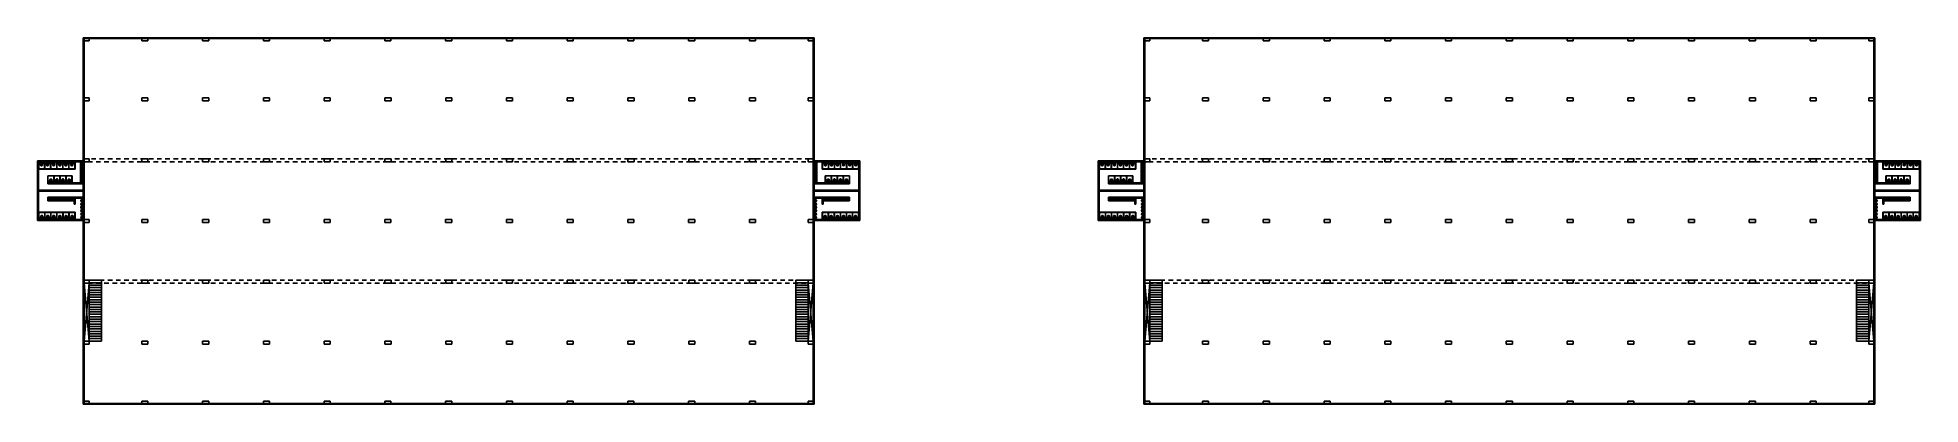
# Model space of a CAD drawing. Header units: millimetres. Extents: x 332 to 5606, y 276 to 1426.
# Drawn here: x 331.8 to 641.7, y 664.2 to 724.5 of the extents above; entities that cross this region are included whole.
import ezdxf

# ---------------------------------------------------------------- set-up
doc = ezdxf.new("R2010")
doc.units = ezdxf.units.MM
doc.linetypes.add('JIS_02_0.7', pattern=[1.35, 0.75, -0.6])

# ---------------------------------------------------------------- blocks, each defined once
blk = doc.blocks.new('vaso_cx_acoplada_1')
at = {"linetype": 'Continuous'}
for centre in [(-0.11, -0.24), (0.12, -0.24)]:
    blk.add_circle(centre, 0.008, dxfattribs=at)
for centre, radius, start, end in [((-0.11, -0.18), 0.11, 136.5326, 180), ((1.38, -0.2), 1.6, 179.59, 196.6011), ((-0.1, -0.18), 0.11, 136.5326, 164.4946), ((0, -0.21), 0.215, 163.9784, 171.5717), ((-0.2, -0.18), 0.008, 171.5717, 263.6349), ((0, -0.21), 0.215, 171.5717, 179.2851), ((0.01, 1.7), 1.9, 263.6349, 270), ((1.38, -0.2), 1.59, 180.5244, 196.1957), ((-0.25, -0.06), 0.07, 321.8555, 326.3665), ((-0.18, -0.11), 0.01, 95.7172, 146.3665), ((0.01, -1.99), 1.9, 90, 95.7172), ((-0.16, -0.12), 0.0225, 114.5237, 139.2949), ((-0.24, -0.06), 0.07, 321.8555, 326.3665), ((-0.08, -0.63), 0.08, 196.6011, 260.4041), ((-0.07, -0.36), 0.075, 120.5583, 184.2477), ((0.85, -0.29), 1, 184.2477, 200.2598), ((-0.07, -0.62), 0.08, 196.1957, 260.8899), ((-0.06, -0.38), 0.075, 116.109, 182.0289), ((0.66, -0.36), 0.8, 182.0289, 200.9188), ((0.01, -0.49), 0.225, 90, 120.5583), ((0.01, -0.52), 0.225, 90, 116.109), ((-0.06, -0.63), 0.026, 200.2598, 262.5367), ((0.01, -0.12), 0.586, 260.8899, 270), ((0.01, -0.12), 0.6, 260.4041, 270), ((-0.06, -0.63), 0.026, 200.9188, 262.8803), ((0.01, -0.12), 0.546, 262.5367, 270), ((0.03, -0.45), 0.0677, 144.0457, 163.2777), ((0.05, -0.45), 0.0893, 163.2777, 172.1219), ((-0.04, -0.44), 0.00416, 309.4719, 346.4901), ((-0.04, -0.45), 0.00501, 140.0137, 160.5298), ((0.02, -0.46), 0.0636, 167.7779, 198.8244), ((0.02, -0.46), 0.0664, 197.8884, 217.9267), ((0.01, -0.44), 0.0515, 119.7295, 144.0457), ((0.01, -0.47), 0.0536, 217.9267, 242.0063), ((0.01, -0.42), 0.0347, 90, 119.7295), ((0.01, -0.48), 0.0398, 242.0063, 270), ((0.01, -1.99), 1.9, 84.2828, 90), ((0.01, 1.7), 1.9, 270, 276.3651), ((0.01, -0.49), 0.225, 59.4417, 90), ((0.01, -0.52), 0.225, 63.891, 90), ((0.01, -0.42), 0.0347, 60.2705, 90), ((0.01, -0.48), 0.0398, 270, 297.9937), ((0.01, -0.12), 0.546, 270, 277.4633), ((0.01, -0.12), 0.586, 270, 279.1101), ((0.01, -0.12), 0.6, 270, 279.5959), ((0, -0.44), 0.0515, 35.9543, 60.2705), ((0, -0.47), 0.0536, 297.9937, 322.0733), ((-0.02, -0.45), 0.0677, 16.7223, 35.9543), ((-0.01, -0.46), 0.0664, 322.0733, 342.1116), ((-0.04, -0.45), 0.0893, 7.8781, 16.7223), ((0.06, -0.44), 0.00416, 193.5099, 230.5281), ((0.05, -0.45), 0.00501, 19.4702, 39.9863), ((-0.01, -0.46), 0.0636, 341.1756, 12.2221), ((0.07, -0.63), 0.026, 277.1197, 339.0812), ((0.07, -0.63), 0.026, 277.4633, 339.7402), ((-0.65, -0.36), 0.8, 339.0812, 357.9711), ((0.07, -0.38), 0.075, 357.9711, 63.891), ((-0.84, -0.29), 1, 339.7402, 355.7523), ((0.09, -0.62), 0.08, 279.1101, 343.8043), ((0.09, -0.63), 0.08, 279.5959, 343.3989), ((0.08, -0.36), 0.075, 355.7523, 59.4417), ((-1.36, -0.2), 1.59, 343.8043, 359.4756), ((-1.36, -0.2), 1.6, 343.3989, 0.41), ((0.17, -0.12), 0.0225, 40.7051, 65.4763), ((0.25, -0.06), 0.07, 213.6335, 218.1445), ((0.19, -0.11), 0.01, 33.6335, 84.2828), ((0.11, -0.18), 0.11, 15.5054, 43.4674), ((0.26, -0.06), 0.07, 213.6335, 218.1445), ((0.13, -0.18), 0.11, 0, 43.4674), ((0.01, -0.21), 0.215, 8.4283, 16.0216), ((0.22, -0.18), 0.008, 276.3651, 8.4283), ((0.01, -0.21), 0.215, 0.7149, 8.4283)]:
    blk.add_arc(centre, radius, start, end, dxfattribs=at)
blk = doc.blocks.new('mictorio')
for p, q in [((-0.21, 0), (0.21, 0)), ((-0.22, -0.01), (-0.2, -0.24)), ((-0.17, -0.19), (-0.16, -0.24)), ((-0.14, -0.16), (0.14, -0.16)), ((0.17, -0.19), (0.16, -0.24)), ((0.22, -0.01), (0.2, -0.24))]:
    blk.add_line(p, q)
for centre, radius in [((-0.03, -0.2), 0.0107), ((-0.03, -0.23), 0.0107), ((0, -0.07), 0.0286), ((0, -0.07), 0.0143), ((0, -0.18), 0.0107), ((0, -0.24), 0.0107), ((0.03, -0.2), 0.0107), ((0.03, -0.23), 0.0107)]:
    blk.add_circle(centre, radius)
for centre, radius, start, end in [((-0.21, -0.01), 0.00716, 90, 184.572), ((0.21, -0.01), 0.00716, 355.428, 90), ((-0.13, -0.23), 0.0737, 108.6318, 194.8504), ((0, -0.19), 0.209, 195.6529, 344.3471), ((-0.14, -0.19), 0.0286, 90, 187.7652), ((0, -0.18), 0.174, 198.6893, 341.3107), ((0.14, -0.19), 0.0286, 352.2348, 90), ((0.13, -0.23), 0.0737, 345.1496, 71.3682)]:
    blk.add_arc(centre, radius, start, end)
blk = doc.blocks.new('lavatorio_66x45')
blk.add_lwpolyline([(-0.28, -0.03, -0.247757), (-0.23, 0), (0, 0), (0.23, 0, -0.247757), (0.28, -0.03, -0.523187), (0.13, -0.44, -0.064231), (0, -0.45, -0.064231), (-0.13, -0.44, -0.523187)], format="xyb", close=True)
for points in [[(0.12, -0.41, 0.331039), (0.3, -0.19, 0.428943), (0.22, -0.11), (0, -0.11), (-0.22, -0.11, 0.428943), (-0.3, -0.19, 0.331039), (-0.12, -0.41)], [(-0.28, -0.05, -0.019603), (-0.27, -0.04, -0.247757), (-0.23, -0.01), (0.23, -0.01, -0.247757), (0.27, -0.04, -0.019603), (0.28, -0.05, -0.064281)]]:
    blk.add_lwpolyline(points, format="xyb")
for centre, radius in [((-0.07, -0.05), 0.0234), ((0, -0.19), 0.03), ((0, -0.05), 0.0234), ((0.07, -0.05), 0.0234)]:
    blk.add_circle(centre, radius)
for start, end in [(253.4907, 270), (270, 286.5093)]:
    blk.add_arc((0, 0.05), 0.477, start, end)

msp = doc.modelspace()

# ---------------------------------------------------------------- linework, layer by layer
for p, q in [((340.28, 724.511), (339.28, 724.511)), ((339.28, 724.511), (339.28, 724.011)), ((339.28, 724.011), (340.28, 724.011)), ((459.587, 724.511), (339.287, 724.511)), ((339.287, 724.511), (339.287, 664.211)), ((339.287, 714.361), (339.287, 724.361)), ((339.287, 724.361), (339.437, 724.361)), ((339.437, 723.811), (339.287, 723.811)), ((339.287, 723.811), (339.362, 723.811)), ((339.437, 723.811), (339.287, 723.811)), ((339.362, 723.811), (339.362, 714.811)), ((339.437, 724.361), (339.437, 724.511)), ((459.437, 724.361), (339.437, 724.361)), ((339.437, 724.361), (339.437, 664.361)), ((339.437, 724.361), (349.437, 724.361)), ((339.437, 724.011), (339.437, 723.811)), ((340.28, 724.011), (340.28, 724.511)), ((349.937, 724.511), (348.937, 724.511)), ((348.937, 724.511), (348.937, 724.011)), ((348.937, 724.011), (349.937, 724.011)), ((349.437, 724.361), (349.437, 724.511)), ((349.437, 724.511), (359.437, 724.511)), ((349.937, 724.011), (349.937, 724.511)), ((359.937, 724.511), (358.937, 724.511)), ((358.937, 724.511), (358.937, 724.011)), ((358.937, 724.011), (359.937, 724.011)), ((359.437, 724.511), (359.437, 724.361)), ((359.437, 724.361), (369.437, 724.361)), ((359.937, 724.011), (359.937, 724.511)), ((369.937, 724.511), (368.937, 724.511)), ((368.937, 724.511), (368.937, 724.011)), ((368.937, 724.011), (369.937, 724.011)), ((369.437, 724.361), (369.437, 724.511)), ((369.437, 724.511), (379.437, 724.511)), ((369.937, 724.011), (369.937, 724.511)), ((379.937, 724.511), (378.937, 724.511)), ((378.937, 724.511), (378.937, 724.011)), ((378.937, 724.011), (379.937, 724.011)), ((379.437, 724.511), (379.437, 724.361)), ((379.437, 724.361), (389.437, 724.361)), ((379.937, 724.011), (379.937, 724.511)), ((389.937, 724.511), (388.937, 724.511)), ((388.937, 724.511), (388.937, 724.011)), ((388.937, 724.011), (389.937, 724.011)), ((389.437, 724.361), (389.437, 724.511)), ((389.437, 724.511), (399.437, 724.511)), ((389.937, 724.011), (389.937, 724.511)), ((399.937, 724.511), (398.937, 724.511)), ((398.937, 724.511), (398.937, 724.011)), ((398.937, 724.011), (399.937, 724.011)), ((399.437, 724.511), (399.437, 724.361)), ((399.437, 724.361), (409.437, 724.361)), ((399.937, 724.011), (399.937, 724.511)), ((409.937, 724.511), (408.937, 724.511)), ((408.937, 724.511), (408.937, 724.011)), ((408.937, 724.011), (409.937, 724.011)), ((409.437, 724.361), (409.437, 724.511)), ((409.437, 724.511), (419.437, 724.511)), ((409.937, 724.011), (409.937, 724.511)), ((419.937, 724.511), (418.937, 724.511)), ((418.937, 724.511), (418.937, 724.011)), ((418.937, 724.011), (419.937, 724.011)), ((419.437, 724.511), (419.437, 724.361)), ((419.437, 724.361), (429.437, 724.361)), ((419.937, 724.011), (419.937, 724.511)), ((429.937, 724.511), (428.937, 724.511)), ((428.937, 724.511), (428.937, 724.011)), ((428.937, 724.011), (429.937, 724.011)), ((429.437, 724.361), (429.437, 724.511)), ((429.437, 724.511), (439.437, 724.511)), ((429.937, 724.011), (429.937, 724.511)), ((439.937, 724.511), (438.937, 724.511)), ((438.937, 724.511), (438.937, 724.011)), ((438.937, 724.011), (439.937, 724.011)), ((439.437, 724.511), (439.437, 724.361)), ((439.437, 724.361), (449.437, 724.361)), ((439.937, 724.011), (439.937, 724.511)), ((449.937, 724.511), (448.937, 724.511)), ((448.937, 724.511), (448.937, 724.011)), ((448.937, 724.011), (449.937, 724.011)), ((449.437, 724.361), (449.437, 724.511)), ((449.437, 724.511), (459.437, 724.511)), ((449.937, 724.011), (449.937, 724.511)), ((459.59, 724.511), (458.59, 724.511)), ((458.59, 724.511), (458.59, 724.011)), ((458.59, 724.011), (459.59, 724.011)), ((459.437, 724.511), (459.437, 724.361)), ((459.437, 664.361), (459.437, 724.361)), ((459.437, 724.361), (459.587, 724.361)), ((459.437, 724.011), (459.512, 724.011)), ((459.587, 723.811), (459.437, 723.811)), ((459.437, 723.811), (459.437, 714.811)), ((459.512, 723.811), (459.512, 714.811)), ((459.587, 664.211), (459.587, 724.511)), ((459.587, 724.511), (459.59, 724.511)), ((459.587, 724.361), (459.587, 714.361)), ((459.587, 714.361), (459.587, 724.361)), ((459.587, 724.361), (459.587, 714.361)), ((459.587, 724.361), (459.59, 724.361)), ((459.587, 724.011), (459.587, 723.811)), ((459.59, 724.011), (459.59, 724.511)), ((514.858, 724.511), (513.858, 724.511)), ((513.858, 724.511), (513.858, 724.011)), ((513.858, 724.011), (514.858, 724.011)), ((634.165, 724.511), (513.865, 724.511)), ((513.865, 724.511), (513.865, 664.211)), ((513.865, 714.361), (513.865, 724.361)), ((513.865, 724.361), (514.015, 724.361)), ((514.015, 723.811), (513.865, 723.811)), ((513.865, 723.811), (513.94, 723.811)), ((514.015, 723.811), (513.865, 723.811)), ((513.94, 723.811), (513.94, 714.811)), ((514.015, 724.361), (514.015, 724.511)), ((634.015, 724.361), (514.015, 724.361)), ((514.015, 724.361), (514.015, 664.361)), ((514.015, 724.361), (524.015, 724.361)), ((514.015, 724.011), (514.015, 723.811)), ((514.858, 724.011), (514.858, 724.511)), ((524.515, 724.511), (523.515, 724.511)), ((523.515, 724.511), (523.515, 724.011)), ((523.515, 724.011), (524.515, 724.011)), ((524.015, 724.361), (524.015, 724.511)), ((524.015, 724.511), (534.015, 724.511)), ((524.515, 724.011), (524.515, 724.511)), ((534.515, 724.511), (533.515, 724.511)), ((533.515, 724.511), (533.515, 724.011)), ((533.515, 724.011), (534.515, 724.011)), ((534.015, 724.511), (534.015, 724.361)), ((534.015, 724.361), (544.015, 724.361)), ((534.515, 724.011), (534.515, 724.511)), ((544.515, 724.511), (543.515, 724.511)), ((543.515, 724.511), (543.515, 724.011)), ((543.515, 724.011), (544.515, 724.011)), ((544.015, 724.361), (544.015, 724.511)), ((544.015, 724.511), (554.015, 724.511)), ((544.515, 724.011), (544.515, 724.511)), ((554.515, 724.511), (553.515, 724.511)), ((553.515, 724.511), (553.515, 724.011)), ((553.515, 724.011), (554.515, 724.011)), ((554.015, 724.511), (554.015, 724.361)), ((554.015, 724.361), (564.015, 724.361)), ((554.515, 724.011), (554.515, 724.511)), ((564.515, 724.511), (563.515, 724.511)), ((563.515, 724.511), (563.515, 724.011)), ((563.515, 724.011), (564.515, 724.011)), ((564.015, 724.361), (564.015, 724.511)), ((564.015, 724.511), (574.015, 724.511)), ((564.515, 724.011), (564.515, 724.511)), ((574.515, 724.511), (573.515, 724.511)), ((573.515, 724.511), (573.515, 724.011)), ((573.515, 724.011), (574.515, 724.011)), ((574.015, 724.511), (574.015, 724.361)), ((574.015, 724.361), (584.015, 724.361)), ((574.515, 724.011), (574.515, 724.511)), ((584.515, 724.511), (583.515, 724.511)), ((583.515, 724.511), (583.515, 724.011)), ((583.515, 724.011), (584.515, 724.011)), ((584.015, 724.361), (584.015, 724.511)), ((584.015, 724.511), (594.015, 724.511)), ((584.515, 724.011), (584.515, 724.511)), ((594.515, 724.511), (593.515, 724.511)), ((593.515, 724.511), (593.515, 724.011)), ((593.515, 724.011), (594.515, 724.011)), ((594.015, 724.511), (594.015, 724.361)), ((594.015, 724.361), (604.015, 724.361)), ((594.515, 724.011), (594.515, 724.511)), ((604.515, 724.511), (603.515, 724.511)), ((603.515, 724.511), (603.515, 724.011)), ((603.515, 724.011), (604.515, 724.011)), ((604.015, 724.361), (604.015, 724.511)), ((604.015, 724.511), (614.015, 724.511)), ((604.515, 724.011), (604.515, 724.511)), ((614.515, 724.511), (613.515, 724.511)), ((613.515, 724.511), (613.515, 724.011)), ((613.515, 724.011), (614.515, 724.011)), ((614.015, 724.511), (614.015, 724.361)), ((614.015, 724.361), (624.015, 724.361)), ((614.515, 724.011), (614.515, 724.511)), ((624.515, 724.511), (623.515, 724.511)), ((623.515, 724.511), (623.515, 724.011)), ((623.515, 724.011), (624.515, 724.011)), ((624.015, 724.361), (624.015, 724.511)), ((624.015, 724.511), (634.015, 724.511)), ((624.515, 724.011), (624.515, 724.511)), ((634.168, 724.511), (633.168, 724.511)), ((633.168, 724.511), (633.168, 724.011)), ((633.168, 724.011), (634.168, 724.011)), ((634.015, 724.511), (634.015, 724.361)), ((634.015, 664.361), (634.015, 724.361)), ((634.015, 724.361), (634.165, 724.361)), ((634.015, 724.011), (634.09, 724.011)), ((634.165, 723.811), (634.015, 723.811)), ((634.015, 723.811), (634.015, 714.811)), ((634.09, 723.811), (634.09, 714.811)), ((634.165, 664.211), (634.165, 724.511)), ((634.165, 724.511), (634.168, 724.511)), ((634.165, 724.361), (634.165, 714.361)), ((634.165, 714.361), (634.165, 724.361)), ((634.165, 724.361), (634.165, 714.361)), ((634.165, 724.361), (634.168, 724.361)), ((634.165, 724.011), (634.165, 723.811)), ((634.168, 724.011), (634.168, 724.511)), ((339.287, 714.811), (339.437, 714.811)), ((340.287, 714.611), (339.287, 714.611)), ((339.287, 714.611), (339.287, 714.111)), ((339.437, 714.361), (339.287, 714.361)), ((339.287, 714.111), (340.287, 714.111)), ((339.287, 713.861), (339.437, 713.861)), ((339.362, 713.861), (339.362, 704.861)), ((339.437, 704.361), (339.437, 714.361)), ((340.287, 714.111), (340.287, 714.611)), ((349.944, 714.611), (348.944, 714.611)), ((348.944, 714.611), (348.944, 714.111)), ((348.944, 714.111), (349.944, 714.111)), ((349.944, 714.111), (349.944, 714.611)), ((359.944, 714.611), (358.944, 714.611)), ((358.944, 714.611), (358.944, 714.111)), ((358.944, 714.111), (359.944, 714.111)), ((359.944, 714.111), (359.944, 714.611)), ((369.944, 714.611), (368.944, 714.611)), ((368.944, 714.611), (368.944, 714.111)), ((368.944, 714.111), (369.944, 714.111)), ((369.944, 714.111), (369.944, 714.611)), ((379.944, 714.611), (378.944, 714.611)), ((378.944, 714.611), (378.944, 714.111)), ((378.944, 714.111), (379.944, 714.111)), ((379.944, 714.111), (379.944, 714.611)), ((389.944, 714.611), (388.944, 714.611)), ((388.944, 714.611), (388.944, 714.111)), ((388.944, 714.111), (389.944, 714.111)), ((389.944, 714.111), (389.944, 714.611)), ((399.944, 714.611), (398.944, 714.611)), ((398.944, 714.611), (398.944, 714.111)), ((398.944, 714.111), (399.944, 714.111)), ((399.944, 714.111), (399.944, 714.611)), ((409.944, 714.611), (408.944, 714.611)), ((408.944, 714.611), (408.944, 714.111)), ((408.944, 714.111), (409.944, 714.111)), ((409.944, 714.111), (409.944, 714.611)), ((419.944, 714.611), (418.944, 714.611)), ((418.944, 714.611), (418.944, 714.111)), ((418.944, 714.111), (419.944, 714.111)), ((419.944, 714.111), (419.944, 714.611)), ((429.944, 714.611), (428.944, 714.611)), ((428.944, 714.611), (428.944, 714.111)), ((428.944, 714.111), (429.944, 714.111)), ((429.944, 714.111), (429.944, 714.611)), ((439.944, 714.611), (438.944, 714.611)), ((438.944, 714.611), (438.944, 714.111)), ((438.944, 714.111), (439.944, 714.111)), ((439.944, 714.111), (439.944, 714.611)), ((449.944, 714.611), (448.944, 714.611)), ((448.944, 714.611), (448.944, 714.111)), ((448.944, 714.111), (449.944, 714.111)), ((449.944, 714.111), (449.944, 714.611)), ((459.597, 714.611), (458.597, 714.611)), ((458.597, 714.611), (458.597, 714.111)), ((458.597, 714.111), (459.597, 714.111)), ((459.437, 714.811), (459.587, 714.811)), ((459.437, 714.611), (459.597, 714.611)), ((459.587, 714.361), (459.437, 714.361)), ((459.437, 714.361), (459.437, 704.361)), ((459.437, 714.111), (459.437, 713.861)), ((459.437, 714.111), (459.597, 714.111)), ((459.437, 713.861), (459.587, 713.861)), ((459.512, 714.611), (459.512, 714.111)), ((459.512, 713.861), (459.512, 704.861)), ((459.587, 713.861), (459.587, 704.861)), ((459.597, 714.111), (459.597, 714.611)), ((513.865, 714.811), (514.015, 714.811)), ((514.865, 714.611), (513.865, 714.611)), ((513.865, 714.611), (513.865, 714.111)), ((514.015, 714.361), (513.865, 714.361)), ((513.865, 714.111), (514.865, 714.111)), ((513.865, 713.861), (514.015, 713.861)), ((513.94, 713.861), (513.94, 704.861)), ((514.015, 704.361), (514.015, 714.361)), ((514.865, 714.111), (514.865, 714.611)), ((524.522, 714.611), (523.522, 714.611)), ((523.522, 714.611), (523.522, 714.111)), ((523.522, 714.111), (524.522, 714.111)), ((524.522, 714.111), (524.522, 714.611)), ((534.522, 714.611), (533.522, 714.611)), ((533.522, 714.611), (533.522, 714.111)), ((533.522, 714.111), (534.522, 714.111)), ((534.522, 714.111), (534.522, 714.611)), ((544.522, 714.611), (543.522, 714.611)), ((543.522, 714.611), (543.522, 714.111)), ((543.522, 714.111), (544.522, 714.111)), ((544.522, 714.111), (544.522, 714.611)), ((554.522, 714.611), (553.522, 714.611)), ((553.522, 714.611), (553.522, 714.111)), ((553.522, 714.111), (554.522, 714.111)), ((554.522, 714.111), (554.522, 714.611)), ((564.522, 714.611), (563.522, 714.611)), ((563.522, 714.611), (563.522, 714.111)), ((563.522, 714.111), (564.522, 714.111)), ((564.522, 714.111), (564.522, 714.611)), ((574.522, 714.611), (573.522, 714.611)), ((573.522, 714.611), (573.522, 714.111)), ((573.522, 714.111), (574.522, 714.111)), ((574.522, 714.111), (574.522, 714.611)), ((584.522, 714.611), (583.522, 714.611)), ((583.522, 714.611), (583.522, 714.111)), ((583.522, 714.111), (584.522, 714.111)), ((584.522, 714.111), (584.522, 714.611)), ((594.522, 714.611), (593.522, 714.611)), ((593.522, 714.611), (593.522, 714.111)), ((593.522, 714.111), (594.522, 714.111)), ((594.522, 714.111), (594.522, 714.611)), ((604.522, 714.611), (603.522, 714.611)), ((603.522, 714.611), (603.522, 714.111)), ((603.522, 714.111), (604.522, 714.111)), ((604.522, 714.111), (604.522, 714.611)), ((614.522, 714.611), (613.522, 714.611)), ((613.522, 714.611), (613.522, 714.111)), ((613.522, 714.111), (614.522, 714.111)), ((614.522, 714.111), (614.522, 714.611)), ((624.522, 714.611), (623.522, 714.611)), ((623.522, 714.611), (623.522, 714.111)), ((623.522, 714.111), (624.522, 714.111)), ((624.522, 714.111), (624.522, 714.611)), ((634.175, 714.611), (633.175, 714.611)), ((633.175, 714.611), (633.175, 714.111)), ((633.175, 714.111), (634.175, 714.111)), ((634.015, 714.811), (634.165, 714.811)), ((634.015, 714.611), (634.175, 714.611)), ((634.165, 714.361), (634.015, 714.361)), ((634.015, 714.361), (634.015, 704.361)), ((634.015, 714.111), (634.015, 713.861)), ((634.015, 714.111), (634.175, 714.111)), ((634.015, 713.861), (634.165, 713.861)), ((634.09, 714.611), (634.09, 714.111)), ((634.09, 713.861), (634.09, 704.861)), ((634.165, 713.861), (634.165, 704.861)), ((634.175, 714.111), (634.175, 714.611)), ((331.784, 703.661), (331.784, 703.261)), ((338.447, 704.111), (339.447, 704.111)), ((339.437, 704.861), (339.287, 704.861)), ((340.287, 704.611), (339.287, 704.611)), ((339.287, 704.611), (339.287, 704.111)), ((339.287, 694.361), (339.287, 704.361)), ((339.287, 704.361), (339.437, 704.361)), ((339.287, 704.111), (340.287, 704.111)), ((339.287, 704.111), (339.447, 704.111)), ((339.287, 703.861), (339.437, 703.861)), ((339.287, 703.861), (339.437, 703.861)), ((339.362, 703.861), (339.362, 694.861)), ((339.428, 704.111), (339.428, 704.611)), ((339.437, 704.461), (339.437, 703.961)), ((339.437, 704.461), (339.437, 703.961)), ((339.437, 704.461), (339.437, 703.961)), ((339.437, 704.461), (339.437, 703.961)), ((339.437, 703.861), (339.437, 694.861)), ((339.437, 703.861), (339.437, 694.861)), ((339.447, 704.111), (339.447, 704.611)), ((340.287, 704.111), (340.287, 704.611)), ((349.944, 704.611), (348.944, 704.611)), ((348.944, 704.611), (348.944, 704.111)), ((348.944, 704.111), (349.944, 704.111)), ((349.944, 704.111), (349.944, 704.611)), ((359.944, 704.611), (358.944, 704.611)), ((358.944, 704.611), (358.944, 704.111)), ((358.944, 704.111), (359.944, 704.111)), ((359.944, 704.111), (359.944, 704.611)), ((369.944, 704.611), (368.944, 704.611)), ((368.944, 704.611), (368.944, 704.111)), ((368.944, 704.111), (369.944, 704.111)), ((369.944, 704.111), (369.944, 704.611)), ((379.944, 704.611), (378.944, 704.611)), ((378.944, 704.611), (378.944, 704.111)), ((378.944, 704.111), (379.944, 704.111)), ((379.944, 704.111), (379.944, 704.611)), ((389.944, 704.611), (388.944, 704.611)), ((388.944, 704.611), (388.944, 704.111)), ((388.944, 704.111), (389.944, 704.111)), ((389.944, 704.111), (389.944, 704.611)), ((399.944, 704.611), (398.944, 704.611)), ((398.944, 704.611), (398.944, 704.111)), ((398.944, 704.111), (399.944, 704.111)), ((399.944, 704.111), (399.944, 704.611)), ((409.944, 704.611), (408.944, 704.611)), ((408.944, 704.611), (408.944, 704.111)), ((408.944, 704.111), (409.944, 704.111)), ((409.944, 704.111), (409.944, 704.611)), ((419.944, 704.611), (418.944, 704.611)), ((418.944, 704.611), (418.944, 704.111)), ((418.944, 704.111), (419.944, 704.111)), ((419.944, 704.111), (419.944, 704.611)), ((429.944, 704.611), (428.944, 704.611)), ((428.944, 704.611), (428.944, 704.111)), ((428.944, 704.111), (429.944, 704.111)), ((429.944, 704.111), (429.944, 704.611)), ((439.944, 704.611), (438.944, 704.611)), ((438.944, 704.611), (438.944, 704.111)), ((438.944, 704.111), (439.944, 704.111)), ((439.944, 704.111), (439.944, 704.611)), ((449.944, 704.611), (448.944, 704.611)), ((448.944, 704.611), (448.944, 704.111)), ((448.944, 704.111), (449.944, 704.111)), ((449.944, 704.111), (449.944, 704.611)), ((459.597, 704.611), (458.597, 704.611)), ((458.597, 704.611), (458.597, 704.111)), ((458.597, 704.111), (459.597, 704.111)), ((459.587, 704.861), (459.437, 704.861)), ((459.437, 704.861), (459.437, 704.611)), ((459.437, 704.611), (459.597, 704.611)), ((459.437, 704.361), (459.587, 704.361)), ((459.437, 704.111), (459.437, 703.861)), ((459.437, 704.111), (459.597, 704.111)), ((459.437, 703.861), (459.587, 703.861)), ((459.512, 704.611), (459.512, 704.111)), ((459.512, 703.861), (459.512, 694.861)), ((459.587, 704.461), (459.587, 703.961)), ((459.587, 704.461), (459.587, 703.961)), ((459.587, 704.361), (459.587, 694.361)), ((459.587, 703.861), (459.587, 694.861)), ((459.597, 704.111), (459.597, 704.611)), ((467.09, 703.661), (467.09, 703.261)), ((506.362, 703.661), (506.362, 703.261)), ((513.025, 704.111), (514.025, 704.111)), ((514.015, 704.861), (513.865, 704.861)), ((514.865, 704.611), (513.865, 704.611)), ((513.865, 704.611), (513.865, 704.111)), ((513.865, 694.361), (513.865, 704.361)), ((513.865, 704.361), (514.015, 704.361)), ((513.865, 704.111), (514.865, 704.111)), ((513.865, 704.111), (514.025, 704.111)), ((513.865, 703.861), (514.015, 703.861)), ((513.865, 703.861), (514.015, 703.861)), ((513.94, 703.861), (513.94, 694.861)), ((514.005, 704.111), (514.005, 704.611)), ((514.015, 704.461), (514.015, 703.961)), ((514.015, 704.461), (514.015, 703.961)), ((514.015, 704.461), (514.015, 703.961)), ((514.015, 704.461), (514.015, 703.961)), ((514.015, 703.861), (514.015, 694.861)), ((514.015, 703.861), (514.015, 694.861)), ((514.025, 704.111), (514.025, 704.611)), ((514.865, 704.111), (514.865, 704.611)), ((524.522, 704.611), (523.522, 704.611)), ((523.522, 704.611), (523.522, 704.111)), ((523.522, 704.111), (524.522, 704.111)), ((524.522, 704.111), (524.522, 704.611)), ((534.522, 704.611), (533.522, 704.611)), ((533.522, 704.611), (533.522, 704.111)), ((533.522, 704.111), (534.522, 704.111)), ((534.522, 704.111), (534.522, 704.611)), ((544.522, 704.611), (543.522, 704.611)), ((543.522, 704.611), (543.522, 704.111)), ((543.522, 704.111), (544.522, 704.111)), ((544.522, 704.111), (544.522, 704.611)), ((554.522, 704.611), (553.522, 704.611)), ((553.522, 704.611), (553.522, 704.111)), ((553.522, 704.111), (554.522, 704.111)), ((554.522, 704.111), (554.522, 704.611)), ((564.522, 704.611), (563.522, 704.611)), ((563.522, 704.611), (563.522, 704.111)), ((563.522, 704.111), (564.522, 704.111)), ((564.522, 704.111), (564.522, 704.611)), ((574.522, 704.611), (573.522, 704.611)), ((573.522, 704.611), (573.522, 704.111)), ((573.522, 704.111), (574.522, 704.111)), ((574.522, 704.111), (574.522, 704.611)), ((584.522, 704.611), (583.522, 704.611)), ((583.522, 704.611), (583.522, 704.111)), ((583.522, 704.111), (584.522, 704.111)), ((584.522, 704.111), (584.522, 704.611)), ((594.522, 704.611), (593.522, 704.611)), ((593.522, 704.611), (593.522, 704.111)), ((593.522, 704.111), (594.522, 704.111)), ((594.522, 704.111), (594.522, 704.611)), ((604.522, 704.611), (603.522, 704.611)), ((603.522, 704.611), (603.522, 704.111)), ((603.522, 704.111), (604.522, 704.111)), ((604.522, 704.111), (604.522, 704.611)), ((614.522, 704.611), (613.522, 704.611)), ((613.522, 704.611), (613.522, 704.111)), ((613.522, 704.111), (614.522, 704.111)), ((614.522, 704.111), (614.522, 704.611)), ((624.522, 704.611), (623.522, 704.611)), ((623.522, 704.611), (623.522, 704.111)), ((623.522, 704.111), (624.522, 704.111)), ((624.522, 704.111), (624.522, 704.611)), ((634.175, 704.611), (633.175, 704.611)), ((633.175, 704.611), (633.175, 704.111)), ((633.175, 704.111), (634.175, 704.111)), ((634.165, 704.861), (634.015, 704.861)), ((634.015, 704.861), (634.015, 704.611)), ((634.015, 704.611), (634.175, 704.611)), ((634.015, 704.361), (634.165, 704.361)), ((634.015, 704.111), (634.015, 703.861)), ((634.015, 704.111), (634.175, 704.111)), ((634.015, 703.861), (634.165, 703.861)), ((634.09, 704.611), (634.09, 704.111)), ((634.09, 703.861), (634.09, 694.861)), ((634.165, 704.461), (634.165, 703.961)), ((634.165, 704.461), (634.165, 703.961)), ((634.165, 704.361), (634.165, 694.361)), ((634.165, 703.861), (634.165, 694.861)), ((634.175, 704.111), (634.175, 704.611)), ((641.668, 703.661), (641.668, 703.261)), ((331.784, 702.861), (331.784, 702.461)), ((331.784, 702.061), (331.784, 701.661)), ((331.784, 701.261), (331.784, 700.861)), ((331.784, 700.461), (331.784, 700.061)), ((467.09, 702.861), (467.09, 702.461)), ((467.09, 702.061), (467.09, 701.661)), ((467.09, 701.261), (467.09, 700.861)), ((467.09, 700.461), (467.09, 700.061)), ((506.362, 702.861), (506.362, 702.461)), ((506.362, 702.061), (506.362, 701.661)), ((506.362, 701.261), (506.362, 700.861)), ((506.362, 700.461), (506.362, 700.061)), ((641.668, 702.861), (641.668, 702.461)), ((641.668, 702.061), (641.668, 701.661)), ((641.668, 701.261), (641.668, 700.861)), ((641.668, 700.461), (641.668, 700.061)), ((331.784, 699.661), (331.784, 699.261)), ((331.784, 698.861), (331.784, 698.461)), ((331.784, 698.061), (331.784, 697.661)), ((331.784, 697.261), (331.784, 696.861)), ((467.09, 699.661), (467.09, 699.261)), ((467.09, 698.861), (467.09, 698.461)), ((467.09, 698.061), (467.09, 697.661)), ((467.09, 697.261), (467.09, 696.861)), ((506.362, 699.661), (506.362, 699.261)), ((506.362, 698.861), (506.362, 698.461)), ((506.362, 698.061), (506.362, 697.661)), ((506.362, 697.261), (506.362, 696.861)), ((641.668, 699.661), (641.668, 699.261)), ((641.668, 698.861), (641.668, 698.461)), ((641.668, 698.061), (641.668, 697.661)), ((641.668, 697.261), (641.668, 696.861)), ((331.784, 696.461), (331.784, 696.061)), ((331.784, 695.661), (331.784, 695.261)), ((331.784, 694.861), (331.784, 694.461)), ((338.437, 694.461), (339.437, 694.461)), ((339.44, 694.611), (338.44, 694.611)), ((338.444, 694.461), (339.437, 694.461)), ((340.28, 694.611), (339.28, 694.611)), ((339.28, 694.611), (339.28, 694.111)), ((339.437, 694.861), (339.287, 694.861)), ((339.437, 694.861), (339.287, 694.861)), ((339.437, 694.361), (339.287, 694.361)), ((339.437, 684.361), (339.437, 694.361)), ((340.28, 694.111), (340.28, 694.611)), ((349.937, 694.611), (348.937, 694.611)), ((348.937, 694.611), (348.937, 694.111)), ((349.937, 694.111), (349.937, 694.611)), ((359.937, 694.611), (358.937, 694.611)), ((358.937, 694.611), (358.937, 694.111)), ((359.937, 694.111), (359.937, 694.611)), ((369.937, 694.611), (368.937, 694.611)), ((368.937, 694.611), (368.937, 694.111)), ((369.937, 694.111), (369.937, 694.611)), ((379.937, 694.611), (378.937, 694.611)), ((378.937, 694.611), (378.937, 694.111)), ((379.937, 694.111), (379.937, 694.611)), ((389.937, 694.611), (388.937, 694.611)), ((388.937, 694.611), (388.937, 694.111)), ((389.937, 694.111), (389.937, 694.611)), ((399.937, 694.611), (398.937, 694.611)), ((398.937, 694.611), (398.937, 694.111)), ((399.937, 694.111), (399.937, 694.611)), ((409.937, 694.611), (408.937, 694.611)), ((408.937, 694.611), (408.937, 694.111)), ((409.937, 694.111), (409.937, 694.611)), ((419.937, 694.611), (418.937, 694.611)), ((418.937, 694.611), (418.937, 694.111)), ((419.937, 694.111), (419.937, 694.611)), ((429.937, 694.611), (428.937, 694.611)), ((428.937, 694.611), (428.937, 694.111)), ((429.937, 694.111), (429.937, 694.611)), ((439.937, 694.611), (438.937, 694.611)), ((438.937, 694.611), (438.937, 694.111)), ((439.937, 694.111), (439.937, 694.611)), ((449.937, 694.611), (448.937, 694.611)), ((448.937, 694.611), (448.937, 694.111)), ((449.937, 694.111), (449.937, 694.611)), ((459.59, 694.611), (458.59, 694.611)), ((458.59, 694.611), (458.59, 694.111)), ((460.43, 694.461), (459.43, 694.461)), ((459.587, 694.861), (459.437, 694.861)), ((459.437, 694.861), (459.437, 694.611)), ((460.437, 694.461), (459.437, 694.461)), ((459.587, 694.361), (459.437, 694.361)), ((459.437, 694.361), (459.437, 684.361)), ((459.512, 694.611), (459.512, 694.111)), ((459.59, 694.111), (459.59, 694.611)), ((467.09, 696.461), (467.09, 696.061)), ((467.09, 695.661), (467.09, 695.261)), ((467.09, 694.861), (467.09, 694.461)), ((506.362, 696.461), (506.362, 696.061)), ((506.362, 695.661), (506.362, 695.261)), ((506.362, 694.861), (506.362, 694.461)), ((513.015, 694.461), (514.015, 694.461)), ((514.018, 694.611), (513.018, 694.611)), ((513.022, 694.461), (514.015, 694.461)), ((514.858, 694.611), (513.858, 694.611)), ((513.858, 694.611), (513.858, 694.111)), ((514.015, 694.861), (513.865, 694.861)), ((514.015, 694.861), (513.865, 694.861)), ((514.015, 694.361), (513.865, 694.361)), ((514.015, 684.361), (514.015, 694.361)), ((514.858, 694.111), (514.858, 694.611)), ((524.515, 694.611), (523.515, 694.611)), ((523.515, 694.611), (523.515, 694.111)), ((524.515, 694.111), (524.515, 694.611)), ((534.515, 694.611), (533.515, 694.611)), ((533.515, 694.611), (533.515, 694.111)), ((534.515, 694.111), (534.515, 694.611)), ((544.515, 694.611), (543.515, 694.611)), ((543.515, 694.611), (543.515, 694.111)), ((544.515, 694.111), (544.515, 694.611)), ((554.515, 694.611), (553.515, 694.611)), ((553.515, 694.611), (553.515, 694.111)), ((554.515, 694.111), (554.515, 694.611)), ((564.515, 694.611), (563.515, 694.611)), ((563.515, 694.611), (563.515, 694.111)), ((564.515, 694.111), (564.515, 694.611)), ((574.515, 694.611), (573.515, 694.611)), ((573.515, 694.611), (573.515, 694.111)), ((574.515, 694.111), (574.515, 694.611)), ((584.515, 694.611), (583.515, 694.611)), ((583.515, 694.611), (583.515, 694.111)), ((584.515, 694.111), (584.515, 694.611)), ((594.515, 694.611), (593.515, 694.611)), ((593.515, 694.611), (593.515, 694.111)), ((594.515, 694.111), (594.515, 694.611)), ((604.515, 694.611), (603.515, 694.611)), ((603.515, 694.611), (603.515, 694.111)), ((604.515, 694.111), (604.515, 694.611)), ((614.515, 694.611), (613.515, 694.611)), ((613.515, 694.611), (613.515, 694.111)), ((614.515, 694.111), (614.515, 694.611)), ((624.515, 694.611), (623.515, 694.611)), ((623.515, 694.611), (623.515, 694.111)), ((624.515, 694.111), (624.515, 694.611)), ((634.168, 694.611), (633.168, 694.611)), ((633.168, 694.611), (633.168, 694.111)), ((635.008, 694.461), (634.008, 694.461)), ((634.165, 694.861), (634.015, 694.861)), ((634.015, 694.861), (634.015, 694.611)), ((635.015, 694.461), (634.015, 694.461)), ((634.165, 694.361), (634.015, 694.361)), ((634.015, 694.361), (634.015, 684.361)), ((634.09, 694.611), (634.09, 694.111)), ((634.168, 694.111), (634.168, 694.611)), ((641.668, 696.461), (641.668, 696.061)), ((641.668, 695.661), (641.668, 695.261)), ((641.668, 694.861), (641.668, 694.461)), ((339.28, 694.111), (340.28, 694.111)), ((339.437, 693.861), (339.287, 693.861)), ((339.362, 693.861), (339.362, 684.861)), ((348.937, 694.111), (349.937, 694.111)), ((358.937, 694.111), (359.937, 694.111)), ((368.937, 694.111), (369.937, 694.111)), ((378.937, 694.111), (379.937, 694.111)), ((388.937, 694.111), (389.937, 694.111)), ((398.937, 694.111), (399.937, 694.111)), ((408.937, 694.111), (409.937, 694.111)), ((418.937, 694.111), (419.937, 694.111)), ((428.937, 694.111), (429.937, 694.111)), ((438.937, 694.111), (439.937, 694.111)), ((448.937, 694.111), (449.937, 694.111)), ((458.59, 694.111), (459.59, 694.111)), ((459.587, 693.861), (459.437, 693.861)), ((459.437, 693.861), (459.437, 684.861)), ((459.512, 693.861), (459.512, 684.861)), ((459.587, 694.111), (459.587, 693.861)), ((459.587, 694.111), (459.59, 694.111)), ((513.858, 694.111), (514.858, 694.111)), ((514.015, 693.861), (513.865, 693.861)), ((513.94, 693.861), (513.94, 684.861)), ((523.515, 694.111), (524.515, 694.111)), ((533.515, 694.111), (534.515, 694.111)), ((543.515, 694.111), (544.515, 694.111)), ((553.515, 694.111), (554.515, 694.111)), ((563.515, 694.111), (564.515, 694.111)), ((573.515, 694.111), (574.515, 694.111)), ((583.515, 694.111), (584.515, 694.111)), ((593.515, 694.111), (594.515, 694.111)), ((603.515, 694.111), (604.515, 694.111)), ((613.515, 694.111), (614.515, 694.111)), ((623.515, 694.111), (624.515, 694.111)), ((633.168, 694.111), (634.168, 694.111)), ((634.165, 693.861), (634.015, 693.861)), ((634.015, 693.861), (634.015, 684.861)), ((634.09, 693.861), (634.09, 684.861)), ((634.165, 694.111), (634.165, 693.861)), ((634.165, 694.111), (634.168, 694.111)), ((339.287, 684.861), (339.437, 684.861)), ((459.437, 684.861), (459.587, 684.861)), ((459.587, 684.861), (459.587, 684.611)), ((513.865, 684.861), (514.015, 684.861)), ((634.015, 684.861), (634.165, 684.861)), ((634.165, 684.861), (634.165, 684.611)), ((340.287, 684.611), (339.287, 684.611)), ((339.287, 684.611), (339.287, 684.111)), ((339.287, 674.361), (339.287, 684.361)), ((339.287, 684.361), (339.437, 684.361)), ((339.287, 684.111), (340.287, 684.111)), ((339.287, 683.861), (339.437, 683.861)), ((339.362, 683.861), (339.362, 674.861)), ((339.437, 684.111), (340.287, 684.111)), ((340.287, 684.111), (340.287, 684.611)), ((340.287, 674.611), (340.287, 684.611)), ((340.287, 684.611), (342.287, 684.611)), ((340.287, 684.211), (342.287, 684.211)), ((340.287, 684.211), (340.287, 683.811)), ((340.287, 683.811), (342.287, 683.811)), ((340.287, 683.811), (340.287, 683.411)), ((340.287, 683.411), (342.287, 683.411)), ((342.287, 683.011), (340.287, 683.011)), ((340.287, 683.011), (340.287, 682.611)), ((340.287, 682.611), (342.287, 682.611)), ((342.287, 682.211), (340.287, 682.211)), ((340.287, 682.211), (340.287, 681.811)), ((340.287, 681.811), (342.287, 681.811)), ((342.287, 684.611), (342.287, 684.111)), ((342.287, 674.611), (342.287, 684.611)), ((342.287, 683.411), (342.287, 683.011)), ((342.287, 682.611), (342.287, 682.211)), ((342.287, 681.811), (342.287, 681.411)), ((349.944, 684.611), (348.944, 684.611)), ((348.944, 684.611), (348.944, 684.111)), ((348.944, 684.111), (349.944, 684.111)), ((349.944, 684.111), (349.944, 684.611)), ((359.944, 684.611), (358.944, 684.611)), ((358.944, 684.611), (358.944, 684.111)), ((358.944, 684.111), (359.944, 684.111)), ((359.944, 684.111), (359.944, 684.611)), ((369.944, 684.611), (368.944, 684.611)), ((368.944, 684.611), (368.944, 684.111)), ((368.944, 684.111), (369.944, 684.111)), ((369.944, 684.111), (369.944, 684.611)), ((379.944, 684.611), (378.944, 684.611)), ((378.944, 684.611), (378.944, 684.111)), ((378.944, 684.111), (379.944, 684.111)), ((379.944, 684.111), (379.944, 684.611)), ((389.944, 684.611), (388.944, 684.611)), ((388.944, 684.611), (388.944, 684.111)), ((388.944, 684.111), (389.944, 684.111)), ((389.944, 684.111), (389.944, 684.611)), ((399.944, 684.611), (398.944, 684.611)), ((398.944, 684.611), (398.944, 684.111)), ((398.944, 684.111), (399.944, 684.111)), ((399.944, 684.111), (399.944, 684.611)), ((409.944, 684.611), (408.944, 684.611)), ((408.944, 684.611), (408.944, 684.111)), ((408.944, 684.111), (409.944, 684.111)), ((409.944, 684.111), (409.944, 684.611)), ((419.944, 684.611), (418.944, 684.611)), ((418.944, 684.611), (418.944, 684.111)), ((418.944, 684.111), (419.944, 684.111)), ((419.944, 684.111), (419.944, 684.611)), ((429.944, 684.611), (428.944, 684.611)), ((428.944, 684.611), (428.944, 684.111)), ((428.944, 684.111), (429.944, 684.111)), ((429.944, 684.111), (429.944, 684.611)), ((439.944, 684.611), (438.944, 684.611)), ((438.944, 684.611), (438.944, 684.111)), ((438.944, 684.111), (439.944, 684.111)), ((439.944, 684.111), (439.944, 684.611)), ((449.944, 684.611), (448.944, 684.611)), ((448.944, 684.611), (448.944, 684.111)), ((448.944, 684.111), (449.944, 684.111)), ((449.944, 684.111), (449.944, 684.611)), ((456.597, 674.611), (456.597, 684.611)), ((456.597, 684.611), (458.597, 684.611)), ((456.597, 684.611), (456.597, 684.211)), ((456.597, 684.211), (458.597, 684.211)), ((456.597, 684.211), (456.597, 683.811)), ((456.597, 683.811), (458.597, 683.811)), ((456.597, 683.811), (456.597, 683.411)), ((456.597, 683.411), (458.597, 683.411)), ((458.597, 683.011), (456.597, 683.011)), ((456.597, 683.011), (456.597, 682.611)), ((456.597, 682.611), (458.597, 682.611)), ((458.597, 682.211), (456.597, 682.211)), ((456.597, 682.211), (456.597, 681.811)), ((456.597, 681.811), (458.597, 681.811)), ((459.597, 684.611), (458.597, 684.611)), ((458.597, 684.611), (458.597, 684.111)), ((458.597, 683.411), (458.597, 683.011)), ((458.597, 682.611), (458.597, 682.211)), ((458.597, 681.811), (458.597, 681.411)), ((459.437, 684.611), (459.597, 684.611)), ((459.437, 684.361), (459.587, 684.361)), ((459.437, 684.111), (459.437, 683.861)), ((459.437, 684.111), (459.597, 684.111)), ((459.437, 683.861), (459.587, 683.861)), ((459.512, 684.611), (459.512, 684.111)), ((459.512, 683.861), (459.512, 674.861)), ((459.587, 684.611), (459.587, 684.611)), ((459.587, 684.361), (459.587, 674.361)), ((459.587, 683.861), (459.587, 674.861)), ((459.597, 684.111), (459.597, 684.611)), ((514.865, 684.611), (513.865, 684.611)), ((513.865, 684.611), (513.865, 684.111)), ((513.865, 674.361), (513.865, 684.361)), ((513.865, 684.361), (514.015, 684.361)), ((513.865, 684.111), (514.865, 684.111)), ((513.865, 683.861), (514.015, 683.861)), ((513.94, 683.861), (513.94, 674.861)), ((514.015, 684.111), (514.865, 684.111)), ((514.865, 684.111), (514.865, 684.611)), ((514.865, 674.611), (514.865, 684.611)), ((514.865, 684.611), (516.865, 684.611)), ((514.865, 684.211), (516.865, 684.211)), ((514.865, 684.211), (514.865, 683.811)), ((514.865, 683.811), (516.865, 683.811)), ((514.865, 683.811), (514.865, 683.411)), ((514.865, 683.411), (516.865, 683.411)), ((516.865, 683.011), (514.865, 683.011)), ((514.865, 683.011), (514.865, 682.611)), ((514.865, 682.611), (516.865, 682.611)), ((516.865, 682.211), (514.865, 682.211)), ((514.865, 682.211), (514.865, 681.811)), ((514.865, 681.811), (516.865, 681.811)), ((516.865, 684.611), (516.865, 684.111)), ((516.865, 674.611), (516.865, 684.611)), ((516.865, 683.411), (516.865, 683.011)), ((516.865, 682.611), (516.865, 682.211)), ((516.865, 681.811), (516.865, 681.411)), ((524.522, 684.611), (523.522, 684.611)), ((523.522, 684.611), (523.522, 684.111)), ((523.522, 684.111), (524.522, 684.111)), ((524.522, 684.111), (524.522, 684.611)), ((534.522, 684.611), (533.522, 684.611)), ((533.522, 684.611), (533.522, 684.111)), ((533.522, 684.111), (534.522, 684.111)), ((534.522, 684.111), (534.522, 684.611)), ((544.522, 684.611), (543.522, 684.611)), ((543.522, 684.611), (543.522, 684.111)), ((543.522, 684.111), (544.522, 684.111)), ((544.522, 684.111), (544.522, 684.611)), ((554.522, 684.611), (553.522, 684.611)), ((553.522, 684.611), (553.522, 684.111)), ((553.522, 684.111), (554.522, 684.111)), ((554.522, 684.111), (554.522, 684.611)), ((564.522, 684.611), (563.522, 684.611)), ((563.522, 684.611), (563.522, 684.111)), ((563.522, 684.111), (564.522, 684.111)), ((564.522, 684.111), (564.522, 684.611)), ((574.522, 684.611), (573.522, 684.611)), ((573.522, 684.611), (573.522, 684.111)), ((573.522, 684.111), (574.522, 684.111)), ((574.522, 684.111), (574.522, 684.611)), ((584.522, 684.611), (583.522, 684.611)), ((583.522, 684.611), (583.522, 684.111)), ((583.522, 684.111), (584.522, 684.111)), ((584.522, 684.111), (584.522, 684.611)), ((594.522, 684.611), (593.522, 684.611)), ((593.522, 684.611), (593.522, 684.111)), ((593.522, 684.111), (594.522, 684.111)), ((594.522, 684.111), (594.522, 684.611)), ((604.522, 684.611), (603.522, 684.611)), ((603.522, 684.611), (603.522, 684.111)), ((603.522, 684.111), (604.522, 684.111)), ((604.522, 684.111), (604.522, 684.611)), ((614.522, 684.611), (613.522, 684.611)), ((613.522, 684.611), (613.522, 684.111)), ((613.522, 684.111), (614.522, 684.111)), ((614.522, 684.111), (614.522, 684.611)), ((624.522, 684.611), (623.522, 684.611)), ((623.522, 684.611), (623.522, 684.111)), ((623.522, 684.111), (624.522, 684.111)), ((624.522, 684.111), (624.522, 684.611)), ((631.175, 674.611), (631.175, 684.611)), ((631.175, 684.611), (633.175, 684.611)), ((631.175, 684.611), (631.175, 684.211)), ((631.175, 684.211), (633.175, 684.211)), ((631.175, 684.211), (631.175, 683.811)), ((631.175, 683.811), (633.175, 683.811)), ((631.175, 683.811), (631.175, 683.411)), ((631.175, 683.411), (633.175, 683.411)), ((633.175, 683.011), (631.175, 683.011)), ((631.175, 683.011), (631.175, 682.611)), ((631.175, 682.611), (633.175, 682.611)), ((633.175, 682.211), (631.175, 682.211)), ((631.175, 682.211), (631.175, 681.811)), ((631.175, 681.811), (633.175, 681.811)), ((634.175, 684.611), (633.175, 684.611)), ((633.175, 684.611), (633.175, 684.111)), ((633.175, 683.411), (633.175, 683.011)), ((633.175, 682.611), (633.175, 682.211)), ((633.175, 681.811), (633.175, 681.411)), ((634.015, 684.611), (634.175, 684.611)), ((634.015, 684.361), (634.165, 684.361)), ((634.015, 684.111), (634.015, 683.861)), ((634.015, 684.111), (634.175, 684.111)), ((634.015, 683.861), (634.165, 683.861)), ((634.09, 684.611), (634.09, 684.111)), ((634.09, 683.861), (634.09, 674.861)), ((634.165, 684.611), (634.165, 684.611)), ((634.165, 684.361), (634.165, 674.361)), ((634.165, 683.861), (634.165, 674.861)), ((634.175, 684.111), (634.175, 684.611)), ((342.287, 681.411), (340.287, 681.411)), ((340.287, 681.411), (340.287, 681.011)), ((340.287, 681.011), (342.287, 681.011)), ((342.287, 680.611), (340.287, 680.611)), ((340.287, 680.611), (340.287, 680.211)), ((340.287, 680.211), (342.287, 680.211)), ((342.287, 679.811), (340.287, 679.811)), ((340.287, 679.811), (340.287, 679.411)), ((340.287, 679.411), (342.287, 679.411)), ((342.287, 679.011), (340.287, 679.011)), ((340.287, 679.011), (340.287, 678.611)), ((342.287, 681.011), (342.287, 680.611)), ((342.287, 680.211), (342.287, 679.811)), ((342.287, 679.411), (342.287, 679.011)), ((458.597, 681.411), (456.597, 681.411)), ((456.597, 681.411), (456.597, 681.011)), ((456.597, 681.011), (458.597, 681.011)), ((458.597, 680.611), (456.597, 680.611)), ((456.597, 680.611), (456.597, 680.211)), ((456.597, 680.211), (458.597, 680.211)), ((458.597, 679.811), (456.597, 679.811)), ((456.597, 679.811), (456.597, 679.411)), ((456.597, 679.411), (458.597, 679.411)), ((458.597, 679.011), (456.597, 679.011)), ((456.597, 679.011), (456.597, 678.611)), ((458.597, 681.011), (458.597, 680.611)), ((458.597, 680.211), (458.597, 679.811)), ((458.597, 679.411), (458.597, 679.011)), ((516.865, 681.411), (514.865, 681.411)), ((514.865, 681.411), (514.865, 681.011)), ((514.865, 681.011), (516.865, 681.011)), ((516.865, 680.611), (514.865, 680.611)), ((514.865, 680.611), (514.865, 680.211)), ((514.865, 680.211), (516.865, 680.211)), ((516.865, 679.811), (514.865, 679.811)), ((514.865, 679.811), (514.865, 679.411)), ((514.865, 679.411), (516.865, 679.411)), ((516.865, 679.011), (514.865, 679.011)), ((514.865, 679.011), (514.865, 678.611)), ((516.865, 681.011), (516.865, 680.611)), ((516.865, 680.211), (516.865, 679.811)), ((516.865, 679.411), (516.865, 679.011)), ((633.175, 681.411), (631.175, 681.411)), ((631.175, 681.411), (631.175, 681.011)), ((631.175, 681.011), (633.175, 681.011)), ((633.175, 680.611), (631.175, 680.611)), ((631.175, 680.611), (631.175, 680.211)), ((631.175, 680.211), (633.175, 680.211)), ((633.175, 679.811), (631.175, 679.811)), ((631.175, 679.811), (631.175, 679.411)), ((631.175, 679.411), (633.175, 679.411)), ((633.175, 679.011), (631.175, 679.011)), ((631.175, 679.011), (631.175, 678.611)), ((633.175, 681.011), (633.175, 680.611)), ((633.175, 680.211), (633.175, 679.811)), ((633.175, 679.411), (633.175, 679.011)), ((340.287, 678.611), (342.287, 678.611)), ((342.287, 678.211), (340.287, 678.211)), ((340.287, 678.211), (340.287, 677.811)), ((340.287, 677.811), (342.287, 677.811)), ((342.287, 677.411), (340.287, 677.411)), ((340.287, 677.411), (340.287, 677.011)), ((340.287, 677.011), (342.287, 677.011)), ((342.287, 676.611), (340.287, 676.611)), ((340.287, 676.611), (340.287, 676.211)), ((340.287, 676.211), (342.287, 676.211)), ((342.287, 675.811), (340.287, 675.811)), ((340.287, 675.811), (340.287, 675.411)), ((342.287, 678.611), (342.287, 678.211)), ((342.287, 677.811), (342.287, 677.411)), ((342.287, 677.011), (342.287, 676.611)), ((342.287, 676.211), (342.287, 675.811)), ((456.597, 678.611), (458.597, 678.611)), ((458.597, 678.211), (456.597, 678.211)), ((456.597, 678.211), (456.597, 677.811)), ((456.597, 677.811), (458.597, 677.811)), ((458.597, 677.411), (456.597, 677.411)), ((456.597, 677.411), (456.597, 677.011)), ((456.597, 677.011), (458.597, 677.011)), ((458.597, 676.611), (456.597, 676.611)), ((456.597, 676.611), (456.597, 676.211)), ((456.597, 676.211), (458.597, 676.211)), ((458.597, 675.811), (456.597, 675.811)), ((456.597, 675.811), (456.597, 675.411)), ((458.597, 678.611), (458.597, 678.211)), ((458.597, 677.811), (458.597, 677.411)), ((458.597, 677.011), (458.597, 676.611)), ((458.597, 676.211), (458.597, 675.811)), ((514.865, 678.611), (516.865, 678.611)), ((516.865, 678.211), (514.865, 678.211)), ((514.865, 678.211), (514.865, 677.811)), ((514.865, 677.811), (516.865, 677.811)), ((516.865, 677.411), (514.865, 677.411)), ((514.865, 677.411), (514.865, 677.011)), ((514.865, 677.011), (516.865, 677.011)), ((516.865, 676.611), (514.865, 676.611)), ((514.865, 676.611), (514.865, 676.211)), ((514.865, 676.211), (516.865, 676.211)), ((516.865, 675.811), (514.865, 675.811)), ((514.865, 675.811), (514.865, 675.411)), ((516.865, 678.611), (516.865, 678.211)), ((516.865, 677.811), (516.865, 677.411)), ((516.865, 677.011), (516.865, 676.611)), ((516.865, 676.211), (516.865, 675.811)), ((631.175, 678.611), (633.175, 678.611)), ((633.175, 678.211), (631.175, 678.211)), ((631.175, 678.211), (631.175, 677.811)), ((631.175, 677.811), (633.175, 677.811)), ((633.175, 677.411), (631.175, 677.411)), ((631.175, 677.411), (631.175, 677.011)), ((631.175, 677.011), (633.175, 677.011)), ((633.175, 676.611), (631.175, 676.611)), ((631.175, 676.611), (631.175, 676.211)), ((631.175, 676.211), (633.175, 676.211)), ((633.175, 675.811), (631.175, 675.811)), ((631.175, 675.811), (631.175, 675.411)), ((633.175, 678.611), (633.175, 678.211)), ((633.175, 677.811), (633.175, 677.411)), ((633.175, 677.011), (633.175, 676.611)), ((633.175, 676.211), (633.175, 675.811)), ((339.437, 674.861), (339.287, 674.861)), ((340.287, 674.611), (339.287, 674.611)), ((339.287, 674.611), (339.287, 674.111)), ((339.437, 674.361), (339.287, 674.361)), ((339.437, 673.911), (339.287, 673.911)), ((339.362, 673.911), (339.362, 664.911)), ((339.437, 664.361), (339.437, 674.361)), ((340.287, 675.411), (342.287, 675.411)), ((342.287, 675.011), (340.287, 675.011)), ((340.287, 675.011), (340.287, 674.611)), ((342.287, 674.611), (340.287, 674.611)), ((340.287, 674.611), (342.287, 674.611)), ((342.287, 675.411), (342.287, 675.011)), ((349.944, 674.611), (348.944, 674.611)), ((348.944, 674.611), (348.944, 674.111)), ((348.944, 674.111), (349.944, 674.111)), ((349.944, 674.111), (349.944, 674.611)), ((359.944, 674.611), (358.944, 674.611)), ((358.944, 674.611), (358.944, 674.111)), ((358.944, 674.111), (359.944, 674.111)), ((359.944, 674.111), (359.944, 674.611)), ((369.944, 674.611), (368.944, 674.611)), ((368.944, 674.611), (368.944, 674.111)), ((368.944, 674.111), (369.944, 674.111)), ((369.944, 674.111), (369.944, 674.611)), ((379.944, 674.611), (378.944, 674.611)), ((378.944, 674.611), (378.944, 674.111)), ((378.944, 674.111), (379.944, 674.111)), ((379.944, 674.111), (379.944, 674.611)), ((389.944, 674.611), (388.944, 674.611)), ((388.944, 674.611), (388.944, 674.111)), ((388.944, 674.111), (389.944, 674.111)), ((389.944, 674.111), (389.944, 674.611)), ((399.944, 674.611), (398.944, 674.611)), ((398.944, 674.611), (398.944, 674.111)), ((398.944, 674.111), (399.944, 674.111)), ((399.944, 674.111), (399.944, 674.611)), ((409.944, 674.611), (408.944, 674.611)), ((408.944, 674.611), (408.944, 674.111)), ((408.944, 674.111), (409.944, 674.111)), ((409.944, 674.111), (409.944, 674.611)), ((419.944, 674.611), (418.944, 674.611)), ((418.944, 674.611), (418.944, 674.111)), ((418.944, 674.111), (419.944, 674.111)), ((419.944, 674.111), (419.944, 674.611)), ((429.944, 674.611), (428.944, 674.611)), ((428.944, 674.611), (428.944, 674.111)), ((428.944, 674.111), (429.944, 674.111)), ((429.944, 674.111), (429.944, 674.611)), ((439.944, 674.611), (438.944, 674.611)), ((438.944, 674.611), (438.944, 674.111)), ((438.944, 674.111), (439.944, 674.111)), ((439.944, 674.111), (439.944, 674.611)), ((449.944, 674.611), (448.944, 674.611)), ((448.944, 674.611), (448.944, 674.111)), ((448.944, 674.111), (449.944, 674.111)), ((449.944, 674.111), (449.944, 674.611)), ((456.597, 675.411), (458.597, 675.411)), ((458.597, 675.011), (456.597, 675.011)), ((456.597, 675.011), (456.597, 674.611)), ((458.597, 674.611), (456.597, 674.611)), ((456.597, 674.611), (458.597, 674.611)), ((458.597, 675.411), (458.597, 675.011)), ((459.597, 674.611), (458.597, 674.611)), ((459.587, 674.861), (459.437, 674.861)), ((459.437, 674.861), (459.437, 674.611)), ((459.587, 674.361), (459.437, 674.361)), ((459.437, 674.361), (459.437, 664.361)), ((459.587, 673.911), (459.437, 673.911)), ((459.437, 673.911), (459.437, 664.911)), ((459.512, 674.611), (459.512, 674.111)), ((459.512, 673.911), (459.512, 664.911)), ((459.587, 674.111), (459.587, 673.911)), ((459.587, 664.811), (459.587, 673.861)), ((459.597, 674.111), (459.597, 674.611)), ((514.015, 674.861), (513.865, 674.861)), ((514.865, 674.611), (513.865, 674.611)), ((513.865, 674.611), (513.865, 674.111)), ((514.015, 674.361), (513.865, 674.361)), ((514.015, 673.911), (513.865, 673.911)), ((513.94, 673.911), (513.94, 664.911)), ((514.015, 664.361), (514.015, 674.361)), ((514.865, 675.411), (516.865, 675.411)), ((516.865, 675.011), (514.865, 675.011)), ((514.865, 675.011), (514.865, 674.611)), ((516.865, 674.611), (514.865, 674.611)), ((514.865, 674.611), (516.865, 674.611)), ((516.865, 675.411), (516.865, 675.011)), ((524.522, 674.611), (523.522, 674.611)), ((523.522, 674.611), (523.522, 674.111)), ((523.522, 674.111), (524.522, 674.111)), ((524.522, 674.111), (524.522, 674.611)), ((534.522, 674.611), (533.522, 674.611)), ((533.522, 674.611), (533.522, 674.111)), ((533.522, 674.111), (534.522, 674.111)), ((534.522, 674.111), (534.522, 674.611)), ((544.522, 674.611), (543.522, 674.611)), ((543.522, 674.611), (543.522, 674.111)), ((543.522, 674.111), (544.522, 674.111)), ((544.522, 674.111), (544.522, 674.611)), ((554.522, 674.611), (553.522, 674.611)), ((553.522, 674.611), (553.522, 674.111)), ((553.522, 674.111), (554.522, 674.111)), ((554.522, 674.111), (554.522, 674.611)), ((564.522, 674.611), (563.522, 674.611)), ((563.522, 674.611), (563.522, 674.111)), ((563.522, 674.111), (564.522, 674.111)), ((564.522, 674.111), (564.522, 674.611)), ((574.522, 674.611), (573.522, 674.611)), ((573.522, 674.611), (573.522, 674.111)), ((573.522, 674.111), (574.522, 674.111)), ((574.522, 674.111), (574.522, 674.611)), ((584.522, 674.611), (583.522, 674.611)), ((583.522, 674.611), (583.522, 674.111)), ((583.522, 674.111), (584.522, 674.111)), ((584.522, 674.111), (584.522, 674.611)), ((594.522, 674.611), (593.522, 674.611)), ((593.522, 674.611), (593.522, 674.111)), ((593.522, 674.111), (594.522, 674.111)), ((594.522, 674.111), (594.522, 674.611)), ((604.522, 674.611), (603.522, 674.611)), ((603.522, 674.611), (603.522, 674.111)), ((603.522, 674.111), (604.522, 674.111)), ((604.522, 674.111), (604.522, 674.611)), ((614.522, 674.611), (613.522, 674.611)), ((613.522, 674.611), (613.522, 674.111)), ((613.522, 674.111), (614.522, 674.111)), ((614.522, 674.111), (614.522, 674.611)), ((624.522, 674.611), (623.522, 674.611)), ((623.522, 674.611), (623.522, 674.111)), ((623.522, 674.111), (624.522, 674.111)), ((624.522, 674.111), (624.522, 674.611)), ((631.175, 675.411), (633.175, 675.411)), ((633.175, 675.011), (631.175, 675.011)), ((631.175, 675.011), (631.175, 674.611)), ((633.175, 674.611), (631.175, 674.611)), ((631.175, 674.611), (633.175, 674.611)), ((633.175, 675.411), (633.175, 675.011)), ((634.175, 674.611), (633.175, 674.611)), ((634.165, 674.861), (634.015, 674.861)), ((634.015, 674.861), (634.015, 674.611)), ((634.165, 674.361), (634.015, 674.361)), ((634.015, 674.361), (634.015, 664.361)), ((634.165, 673.911), (634.015, 673.911)), ((634.015, 673.911), (634.015, 664.911)), ((634.09, 674.611), (634.09, 674.111)), ((634.09, 673.911), (634.09, 664.911)), ((634.165, 674.111), (634.165, 673.911)), ((634.165, 664.811), (634.165, 673.861)), ((634.175, 674.111), (634.175, 674.611)), ((339.287, 664.911), (339.437, 664.911)), ((340.287, 664.711), (339.287, 664.711)), ((339.287, 664.711), (339.287, 664.211)), ((339.437, 664.361), (339.287, 664.361)), ((339.287, 664.211), (459.587, 664.211)), ((339.287, 664.211), (340.287, 664.211)), ((339.437, 664.361), (459.437, 664.361)), ((339.437, 664.361), (349.437, 664.361)), ((339.437, 664.361), (339.437, 664.211)), ((339.437, 664.211), (339.437, 664.361)), ((340.287, 664.211), (340.287, 664.711)), ((349.937, 664.711), (348.937, 664.711)), ((348.937, 664.711), (348.937, 664.211)), ((348.937, 664.211), (349.937, 664.211)), ((349.437, 664.361), (349.437, 664.361)), ((349.437, 664.361), (349.437, 664.211)), ((349.437, 664.211), (359.437, 664.211)), ((349.937, 664.211), (349.937, 664.711)), ((359.937, 664.711), (358.937, 664.711)), ((358.937, 664.711), (358.937, 664.211)), ((358.937, 664.211), (359.937, 664.211)), ((359.437, 664.211), (359.437, 664.361)), ((359.437, 664.361), (369.437, 664.361)), ((359.937, 664.211), (359.937, 664.711)), ((369.937, 664.711), (368.937, 664.711)), ((368.937, 664.711), (368.937, 664.211)), ((368.937, 664.211), (369.937, 664.211)), ((369.437, 664.361), (369.437, 664.211)), ((369.437, 664.211), (379.437, 664.211)), ((369.937, 664.211), (369.937, 664.711)), ((379.937, 664.711), (378.937, 664.711)), ((378.937, 664.711), (378.937, 664.211)), ((378.937, 664.211), (379.937, 664.211)), ((379.437, 664.211), (379.437, 664.361)), ((379.437, 664.361), (389.437, 664.361)), ((379.937, 664.211), (379.937, 664.711)), ((389.937, 664.711), (388.937, 664.711)), ((388.937, 664.711), (388.937, 664.211)), ((388.937, 664.211), (389.937, 664.211)), ((389.437, 664.361), (389.437, 664.211)), ((389.437, 664.211), (399.437, 664.211)), ((389.937, 664.211), (389.937, 664.711)), ((399.937, 664.711), (398.937, 664.711)), ((398.937, 664.711), (398.937, 664.211)), ((398.937, 664.211), (399.937, 664.211)), ((399.437, 664.211), (399.437, 664.361)), ((399.437, 664.361), (409.437, 664.361)), ((399.937, 664.211), (399.937, 664.711)), ((409.937, 664.711), (408.937, 664.711)), ((408.937, 664.711), (408.937, 664.211)), ((408.937, 664.211), (409.937, 664.211)), ((409.437, 664.361), (409.437, 664.211)), ((409.437, 664.211), (419.437, 664.211)), ((409.937, 664.211), (409.937, 664.711)), ((419.937, 664.711), (418.937, 664.711)), ((418.937, 664.711), (418.937, 664.211)), ((418.937, 664.211), (419.937, 664.211)), ((419.437, 664.211), (419.437, 664.361)), ((419.437, 664.361), (429.437, 664.361)), ((419.937, 664.211), (419.937, 664.711)), ((429.937, 664.711), (428.937, 664.711)), ((428.937, 664.711), (428.937, 664.211)), ((428.937, 664.211), (429.937, 664.211)), ((429.437, 664.361), (429.437, 664.211)), ((429.437, 664.211), (439.437, 664.211)), ((429.937, 664.211), (429.937, 664.711)), ((439.937, 664.711), (438.937, 664.711)), ((438.937, 664.711), (438.937, 664.211)), ((438.937, 664.211), (439.937, 664.211)), ((439.437, 664.211), (439.437, 664.361)), ((439.437, 664.361), (449.437, 664.361)), ((439.937, 664.211), (439.937, 664.711)), ((449.937, 664.711), (448.937, 664.711)), ((448.937, 664.711), (448.937, 664.211)), ((448.937, 664.211), (449.937, 664.211)), ((449.437, 664.361), (449.437, 664.211)), ((449.437, 664.211), (459.437, 664.211)), ((449.937, 664.211), (449.937, 664.711)), ((459.59, 664.711), (458.59, 664.711)), ((458.59, 664.711), (458.59, 664.211)), ((458.59, 664.211), (459.59, 664.211)), ((459.437, 664.911), (459.587, 664.911)), ((459.437, 664.711), (459.437, 664.811)), ((459.512, 664.711), (459.437, 664.711)), ((459.437, 664.211), (459.437, 664.361)), ((459.437, 664.361), (459.587, 664.361)), ((459.59, 664.211), (459.59, 664.711)), ((513.865, 664.911), (514.015, 664.911)), ((514.865, 664.711), (513.865, 664.711)), ((513.865, 664.711), (513.865, 664.211)), ((514.015, 664.361), (513.865, 664.361)), ((513.865, 664.211), (634.165, 664.211)), ((513.865, 664.211), (514.865, 664.211)), ((514.015, 664.361), (634.015, 664.361)), ((514.015, 664.361), (524.015, 664.361)), ((514.015, 664.361), (514.015, 664.211)), ((514.015, 664.211), (514.015, 664.361)), ((514.865, 664.211), (514.865, 664.711)), ((524.515, 664.711), (523.515, 664.711)), ((523.515, 664.711), (523.515, 664.211)), ((523.515, 664.211), (524.515, 664.211)), ((524.015, 664.361), (524.015, 664.361)), ((524.015, 664.361), (524.015, 664.211)), ((524.015, 664.211), (534.015, 664.211)), ((524.515, 664.211), (524.515, 664.711)), ((534.515, 664.711), (533.515, 664.711)), ((533.515, 664.711), (533.515, 664.211)), ((533.515, 664.211), (534.515, 664.211)), ((534.015, 664.211), (534.015, 664.361)), ((534.015, 664.361), (544.015, 664.361)), ((534.515, 664.211), (534.515, 664.711)), ((544.515, 664.711), (543.515, 664.711)), ((543.515, 664.711), (543.515, 664.211)), ((543.515, 664.211), (544.515, 664.211)), ((544.015, 664.361), (544.015, 664.211)), ((544.015, 664.211), (554.015, 664.211)), ((544.515, 664.211), (544.515, 664.711)), ((554.515, 664.711), (553.515, 664.711)), ((553.515, 664.711), (553.515, 664.211)), ((553.515, 664.211), (554.515, 664.211)), ((554.015, 664.211), (554.015, 664.361)), ((554.015, 664.361), (564.015, 664.361)), ((554.515, 664.211), (554.515, 664.711)), ((564.515, 664.711), (563.515, 664.711)), ((563.515, 664.711), (563.515, 664.211)), ((563.515, 664.211), (564.515, 664.211)), ((564.015, 664.361), (564.015, 664.211)), ((564.015, 664.211), (574.015, 664.211)), ((564.515, 664.211), (564.515, 664.711)), ((574.515, 664.711), (573.515, 664.711)), ((573.515, 664.711), (573.515, 664.211)), ((573.515, 664.211), (574.515, 664.211)), ((574.015, 664.211), (574.015, 664.361)), ((574.015, 664.361), (584.015, 664.361)), ((574.515, 664.211), (574.515, 664.711)), ((584.515, 664.711), (583.515, 664.711)), ((583.515, 664.711), (583.515, 664.211)), ((583.515, 664.211), (584.515, 664.211)), ((584.015, 664.361), (584.015, 664.211)), ((584.015, 664.211), (594.015, 664.211)), ((584.515, 664.211), (584.515, 664.711)), ((594.515, 664.711), (593.515, 664.711)), ((593.515, 664.711), (593.515, 664.211)), ((593.515, 664.211), (594.515, 664.211)), ((594.015, 664.211), (594.015, 664.361)), ((594.015, 664.361), (604.015, 664.361)), ((594.515, 664.211), (594.515, 664.711)), ((604.515, 664.711), (603.515, 664.711)), ((603.515, 664.711), (603.515, 664.211)), ((603.515, 664.211), (604.515, 664.211)), ((604.015, 664.361), (604.015, 664.211)), ((604.015, 664.211), (614.015, 664.211)), ((604.515, 664.211), (604.515, 664.711)), ((614.515, 664.711), (613.515, 664.711)), ((613.515, 664.711), (613.515, 664.211)), ((613.515, 664.211), (614.515, 664.211)), ((614.015, 664.211), (614.015, 664.361)), ((614.015, 664.361), (624.015, 664.361)), ((614.515, 664.211), (614.515, 664.711)), ((624.515, 664.711), (623.515, 664.711)), ((623.515, 664.711), (623.515, 664.211)), ((623.515, 664.211), (624.515, 664.211)), ((624.015, 664.361), (624.015, 664.211)), ((624.015, 664.211), (634.015, 664.211)), ((624.515, 664.211), (624.515, 664.711)), ((634.168, 664.711), (633.168, 664.711)), ((633.168, 664.711), (633.168, 664.211)), ((633.168, 664.211), (634.168, 664.211)), ((634.015, 664.911), (634.165, 664.911)), ((634.015, 664.711), (634.015, 664.811)), ((634.09, 664.711), (634.015, 664.711)), ((634.015, 664.211), (634.015, 664.361)), ((634.015, 664.361), (634.165, 664.361)), ((634.168, 664.211), (634.168, 664.711))]:
    msp.add_line(p, q)
at = {"color": 3}
for p, q in [((331.784, 694.461), (331.784, 704.261)), ((339.425, 704.261), (331.784, 704.261)), ((331.784, 704.061), (331.784, 703.661)), ((331.784, 703.761), (331.784, 694.461)), ((331.934, 694.611), (331.934, 704.261)), ((331.934, 704.111), (332.934, 704.111)), ((331.934, 702.911), (331.934, 704.111)), ((339.425, 704.111), (331.934, 704.111)), ((331.964, 704.111), (331.964, 702.911)), ((331.964, 704.081), (337.949, 704.081)), ((332.919, 704.111), (332.919, 702.911)), ((332.934, 704.111), (332.934, 702.911)), ((332.934, 704.111), (333.934, 704.111)), ((332.949, 704.111), (332.949, 702.911)), ((333.919, 704.111), (333.919, 702.911)), ((333.934, 704.111), (333.934, 702.911)), ((333.934, 704.111), (334.934, 704.111)), ((333.934, 704.111), (333.934, 702.911)), ((333.949, 704.111), (333.949, 702.911)), ((334.919, 704.111), (334.919, 702.911)), ((334.934, 704.111), (334.934, 702.911)), ((334.934, 704.111), (335.934, 704.111)), ((334.934, 704.111), (334.934, 702.911)), ((334.949, 704.111), (334.949, 702.911)), ((335.919, 704.111), (335.919, 702.911)), ((335.934, 704.111), (335.934, 702.911)), ((335.934, 704.111), (336.934, 704.111)), ((335.934, 704.111), (335.934, 702.911)), ((335.949, 704.111), (335.949, 702.911)), ((336.904, 704.111), (336.904, 702.911)), ((336.934, 704.111), (336.934, 702.911)), ((336.934, 704.111), (337.934, 704.111)), ((337.919, 704.111), (337.919, 702.911)), ((337.934, 704.111), (337.934, 702.911)), ((337.934, 704.111), (337.934, 702.911)), ((337.949, 704.111), (337.949, 702.911)), ((339.287, 694.612), (339.287, 704.261)), ((339.437, 699.286), (339.437, 703.961)), ((339.437, 699.286), (339.437, 703.961)), ((459.45, 704.261), (467.09, 704.261)), ((459.45, 704.111), (466.94, 704.111)), ((459.587, 694.612), (459.587, 704.261)), ((459.587, 699.286), (459.587, 703.961)), ((459.6, 704.261), (459.6, 704.111)), ((460.925, 704.111), (460.925, 702.911)), ((466.91, 704.081), (460.925, 704.081)), ((461.94, 704.111), (460.94, 704.111)), ((460.94, 704.111), (460.94, 702.911)), ((460.94, 704.111), (460.94, 702.911)), ((460.955, 704.111), (460.955, 702.911)), ((462.94, 704.111), (461.94, 704.111)), ((461.94, 704.111), (461.94, 702.911)), ((461.97, 704.111), (461.97, 702.911)), ((462.925, 704.111), (462.925, 702.911)), ((463.94, 704.111), (462.94, 704.111)), ((462.94, 704.111), (462.94, 702.911)), ((462.94, 704.111), (462.94, 702.911)), ((462.955, 704.111), (462.955, 702.911)), ((463.925, 704.111), (463.925, 702.911)), ((464.94, 704.111), (463.94, 704.111)), ((463.94, 704.111), (463.94, 702.911)), ((463.94, 704.111), (463.94, 702.911)), ((463.955, 704.111), (463.955, 702.911)), ((464.925, 704.111), (464.925, 702.911)), ((465.94, 704.111), (464.94, 704.111)), ((464.94, 704.111), (464.94, 702.911)), ((464.94, 704.111), (464.94, 702.911)), ((464.955, 704.111), (464.955, 702.911)), ((465.925, 704.111), (465.925, 702.911)), ((465.94, 704.111), (465.94, 702.911)), ((466.94, 704.111), (465.94, 704.111)), ((465.955, 704.111), (465.955, 702.911)), ((466.91, 704.111), (466.91, 702.911)), ((466.94, 694.611), (466.94, 704.261)), ((466.94, 702.911), (466.94, 704.111)), ((467.09, 694.461), (467.09, 704.261)), ((467.09, 704.061), (467.09, 703.661)), ((467.09, 703.761), (467.09, 694.461)), ((506.362, 694.461), (506.362, 704.261)), ((514.003, 704.261), (506.362, 704.261)), ((506.362, 704.061), (506.362, 703.661)), ((506.362, 703.761), (506.362, 694.461)), ((506.512, 694.611), (506.512, 704.261)), ((506.512, 704.111), (507.512, 704.111)), ((506.512, 702.911), (506.512, 704.111)), ((514.003, 704.111), (506.512, 704.111)), ((506.542, 704.111), (506.542, 702.911)), ((506.542, 704.081), (512.527, 704.081)), ((507.497, 704.111), (507.497, 702.911)), ((507.512, 704.111), (507.512, 702.911)), ((507.512, 704.111), (508.512, 704.111)), ((507.527, 704.111), (507.527, 702.911)), ((508.497, 704.111), (508.497, 702.911)), ((508.512, 704.111), (508.512, 702.911)), ((508.512, 704.111), (509.512, 704.111)), ((508.512, 704.111), (508.512, 702.911)), ((508.527, 704.111), (508.527, 702.911)), ((509.497, 704.111), (509.497, 702.911)), ((509.512, 704.111), (509.512, 702.911)), ((509.512, 704.111), (510.512, 704.111)), ((509.512, 704.111), (509.512, 702.911)), ((509.527, 704.111), (509.527, 702.911)), ((510.497, 704.111), (510.497, 702.911)), ((510.512, 704.111), (510.512, 702.911)), ((510.512, 704.111), (511.512, 704.111)), ((510.512, 704.111), (510.512, 702.911)), ((510.527, 704.111), (510.527, 702.911)), ((511.482, 704.111), (511.482, 702.911)), ((511.512, 704.111), (511.512, 702.911)), ((511.512, 704.111), (512.512, 704.111)), ((512.497, 704.111), (512.497, 702.911)), ((512.512, 704.111), (512.512, 702.911)), ((512.512, 704.111), (512.512, 702.911)), ((512.527, 704.111), (512.527, 702.911)), ((513.865, 694.612), (513.865, 704.261)), ((514.015, 699.286), (514.015, 703.961)), ((514.015, 699.286), (514.015, 703.961)), ((634.027, 704.261), (641.668, 704.261)), ((634.027, 704.111), (641.518, 704.111)), ((634.165, 694.612), (634.165, 704.261)), ((634.165, 699.286), (634.165, 703.961)), ((634.177, 704.261), (634.177, 704.111)), ((635.503, 704.111), (635.503, 702.911)), ((641.488, 704.081), (635.503, 704.081)), ((636.518, 704.111), (635.518, 704.111)), ((635.518, 704.111), (635.518, 702.911)), ((635.518, 704.111), (635.518, 702.911)), ((635.533, 704.111), (635.533, 702.911)), ((637.518, 704.111), (636.518, 704.111)), ((636.518, 704.111), (636.518, 702.911)), ((636.548, 704.111), (636.548, 702.911)), ((637.503, 704.111), (637.503, 702.911)), ((638.518, 704.111), (637.518, 704.111)), ((637.518, 704.111), (637.518, 702.911)), ((637.518, 704.111), (637.518, 702.911)), ((637.533, 704.111), (637.533, 702.911)), ((638.503, 704.111), (638.503, 702.911)), ((639.518, 704.111), (638.518, 704.111)), ((638.518, 704.111), (638.518, 702.911)), ((638.518, 704.111), (638.518, 702.911)), ((638.533, 704.111), (638.533, 702.911)), ((639.503, 704.111), (639.503, 702.911)), ((640.518, 704.111), (639.518, 704.111)), ((639.518, 704.111), (639.518, 702.911)), ((639.518, 704.111), (639.518, 702.911)), ((639.533, 704.111), (639.533, 702.911)), ((640.503, 704.111), (640.503, 702.911)), ((640.518, 704.111), (640.518, 702.911)), ((641.518, 704.111), (640.518, 704.111)), ((640.533, 704.111), (640.533, 702.911)), ((641.488, 704.111), (641.488, 702.911)), ((641.518, 694.611), (641.518, 704.261)), ((641.518, 702.911), (641.518, 704.111)), ((641.668, 694.461), (641.668, 704.261)), ((641.668, 704.061), (641.668, 703.661)), ((641.668, 703.761), (641.668, 694.461)), ((337.949, 702.941), (331.934, 702.941)), ((332.934, 702.911), (331.934, 702.911)), ((333.934, 702.911), (332.934, 702.911)), ((333.437, 700.611), (333.437, 701.811)), ((333.437, 701.811), (333.452, 701.811)), ((337.467, 701.811), (333.437, 701.811)), ((333.437, 701.811), (333.437, 700.611)), ((333.437, 701.781), (337.467, 701.781)), ((337.467, 700.641), (333.437, 700.641)), ((333.437, 700.461), (333.437, 700.611)), ((333.437, 700.611), (339.437, 700.611)), ((333.452, 700.611), (333.437, 700.611)), ((339.437, 700.461), (333.437, 700.461)), ((333.452, 700.611), (333.452, 701.811)), ((333.452, 701.811), (334.452, 701.811)), ((333.452, 700.611), (333.452, 701.811)), ((334.452, 700.611), (333.452, 700.611)), ((333.467, 700.611), (333.467, 701.811)), ((334.934, 702.911), (333.934, 702.911)), ((334.452, 700.611), (334.452, 701.811)), ((334.452, 701.811), (335.452, 701.811)), ((334.452, 701.811), (334.452, 701.781)), ((335.452, 700.611), (334.452, 700.611)), ((334.452, 700.611), (334.482, 700.611)), ((334.482, 700.611), (334.482, 701.811)), ((335.934, 702.911), (334.934, 702.911)), ((335.437, 700.611), (335.437, 701.811)), ((335.452, 700.611), (335.452, 701.811)), ((335.452, 701.811), (336.452, 701.811)), ((335.452, 700.611), (335.452, 701.811)), ((336.452, 700.611), (335.452, 700.611)), ((335.467, 700.611), (335.467, 701.811)), ((336.934, 702.911), (335.934, 702.911)), ((336.437, 700.611), (336.437, 701.811)), ((336.452, 700.611), (336.452, 701.811)), ((336.452, 701.811), (337.452, 701.811)), ((336.452, 700.611), (336.452, 701.811)), ((337.452, 700.611), (336.452, 700.611)), ((336.467, 700.611), (336.467, 701.811)), ((336.934, 702.911), (336.934, 702.941)), ((337.934, 702.911), (336.934, 702.911)), ((337.437, 700.611), (337.437, 701.811)), ((337.452, 700.611), (337.452, 701.811)), ((337.452, 700.611), (337.452, 701.811)), ((338.452, 700.611), (337.452, 700.611)), ((337.467, 700.611), (337.467, 701.811)), ((337.949, 702.911), (337.934, 702.911)), ((338.452, 700.611), (338.437, 700.611)), ((339.437, 700.611), (338.452, 700.611)), ((338.452, 700.611), (338.467, 700.611)), ((339.437, 700.611), (339.437, 700.611)), ((339.437, 700.611), (339.437, 700.611)), ((339.437, 699.461), (339.437, 700.461)), ((339.437, 699.461), (339.437, 700.461)), ((465.437, 700.611), (459.437, 700.611)), ((459.437, 700.611), (460.422, 700.611)), ((459.437, 700.461), (465.437, 700.461)), ((459.587, 700.611), (459.587, 700.611)), ((459.587, 699.461), (459.587, 700.461)), ((460.422, 700.611), (460.407, 700.611)), ((460.422, 700.611), (461.422, 700.611)), ((460.422, 700.611), (460.437, 700.611)), ((460.925, 702.941), (466.94, 702.941)), ((460.925, 702.911), (460.94, 702.911)), ((460.94, 702.911), (461.94, 702.911)), ((461.407, 700.611), (461.407, 701.811)), ((461.407, 701.811), (465.437, 701.811)), ((465.437, 701.781), (461.407, 701.781)), ((461.407, 700.641), (465.437, 700.641)), ((461.422, 700.611), (461.422, 701.811)), ((462.422, 701.811), (461.422, 701.811)), ((461.422, 700.611), (461.422, 701.811)), ((461.422, 700.611), (462.422, 700.611)), ((461.437, 700.611), (461.437, 701.811)), ((461.94, 702.911), (461.94, 702.941)), ((461.94, 702.911), (462.94, 702.911)), ((462.407, 700.611), (462.407, 701.811)), ((462.422, 700.611), (462.422, 701.811)), ((463.422, 701.811), (462.422, 701.811)), ((462.422, 700.611), (462.422, 701.811)), ((462.422, 700.611), (463.422, 700.611)), ((462.437, 700.611), (462.437, 701.811)), ((462.94, 702.911), (463.94, 702.911)), ((463.407, 700.611), (463.407, 701.811)), ((463.422, 700.611), (463.422, 701.811)), ((464.422, 701.811), (463.422, 701.811)), ((463.422, 700.611), (463.422, 701.811)), ((463.422, 700.611), (464.422, 700.611)), ((463.437, 700.611), (463.437, 701.811)), ((463.94, 702.911), (464.94, 702.911)), ((464.392, 700.611), (464.392, 701.811)), ((464.422, 700.611), (464.392, 700.611)), ((464.422, 700.611), (464.422, 701.811)), ((465.422, 701.811), (464.422, 701.811)), ((464.422, 701.811), (464.422, 701.781)), ((464.422, 700.611), (465.422, 700.611)), ((464.94, 702.911), (465.94, 702.911)), ((465.407, 700.611), (465.407, 701.811)), ((465.422, 700.611), (465.422, 701.811)), ((465.422, 700.611), (465.422, 701.811)), ((465.437, 701.811), (465.422, 701.811)), ((465.422, 700.611), (465.437, 700.611)), ((465.437, 700.611), (465.437, 701.811)), ((465.437, 701.811), (465.437, 700.611)), ((465.437, 700.461), (465.437, 700.611)), ((465.94, 702.911), (466.94, 702.911)), ((512.527, 702.941), (506.512, 702.941)), ((507.512, 702.911), (506.512, 702.911)), ((508.512, 702.911), (507.512, 702.911)), ((508.015, 700.611), (508.015, 701.811)), ((508.015, 701.811), (508.03, 701.811)), ((512.045, 701.811), (508.015, 701.811)), ((508.015, 701.811), (508.015, 700.611)), ((508.015, 701.781), (512.045, 701.781)), ((512.045, 700.641), (508.015, 700.641)), ((508.015, 700.461), (508.015, 700.611)), ((508.015, 700.611), (514.015, 700.611)), ((508.03, 700.611), (508.015, 700.611)), ((514.015, 700.461), (508.015, 700.461)), ((508.03, 700.611), (508.03, 701.811)), ((508.03, 701.811), (509.03, 701.811)), ((508.03, 700.611), (508.03, 701.811)), ((509.03, 700.611), (508.03, 700.611)), ((508.045, 700.611), (508.045, 701.811)), ((509.512, 702.911), (508.512, 702.911)), ((509.03, 700.611), (509.03, 701.811)), ((509.03, 701.811), (510.03, 701.811)), ((509.03, 701.811), (509.03, 701.781)), ((510.03, 700.611), (509.03, 700.611)), ((509.03, 700.611), (509.06, 700.611)), ((509.06, 700.611), (509.06, 701.811)), ((510.512, 702.911), (509.512, 702.911)), ((510.015, 700.611), (510.015, 701.811)), ((510.03, 700.611), (510.03, 701.811)), ((510.03, 701.811), (511.03, 701.811)), ((510.03, 700.611), (510.03, 701.811)), ((511.03, 700.611), (510.03, 700.611)), ((510.045, 700.611), (510.045, 701.811)), ((511.512, 702.911), (510.512, 702.911)), ((511.015, 700.611), (511.015, 701.811)), ((511.03, 700.611), (511.03, 701.811)), ((511.03, 701.811), (512.03, 701.811)), ((511.03, 700.611), (511.03, 701.811)), ((512.03, 700.611), (511.03, 700.611)), ((511.045, 700.611), (511.045, 701.811)), ((511.512, 702.911), (511.512, 702.941)), ((512.512, 702.911), (511.512, 702.911)), ((512.015, 700.611), (512.015, 701.811)), ((512.03, 700.611), (512.03, 701.811)), ((512.03, 700.611), (512.03, 701.811)), ((513.03, 700.611), (512.03, 700.611)), ((512.045, 700.611), (512.045, 701.811)), ((512.527, 702.911), (512.512, 702.911)), ((513.03, 700.611), (513.015, 700.611)), ((514.015, 700.611), (513.03, 700.611)), ((513.03, 700.611), (513.045, 700.611)), ((514.015, 700.611), (514.015, 700.611)), ((514.015, 700.611), (514.015, 700.611)), ((514.015, 699.461), (514.015, 700.461)), ((514.015, 699.461), (514.015, 700.461)), ((640.015, 700.611), (634.015, 700.611)), ((634.015, 700.611), (635, 700.611)), ((634.015, 700.461), (640.015, 700.461)), ((634.165, 700.611), (634.165, 700.611)), ((634.165, 699.461), (634.165, 700.461)), ((635, 700.611), (634.985, 700.611)), ((635, 700.611), (636, 700.611)), ((635, 700.611), (635.015, 700.611)), ((635.503, 702.941), (641.518, 702.941)), ((635.503, 702.911), (635.518, 702.911)), ((635.518, 702.911), (636.518, 702.911)), ((635.985, 700.611), (635.985, 701.811)), ((635.985, 701.811), (640.015, 701.811)), ((640.015, 701.781), (635.985, 701.781)), ((635.985, 700.641), (640.015, 700.641)), ((636, 700.611), (636, 701.811)), ((637, 701.811), (636, 701.811)), ((636, 700.611), (636, 701.811)), ((636, 700.611), (637, 700.611)), ((636.015, 700.611), (636.015, 701.811)), ((636.518, 702.911), (636.518, 702.941)), ((636.518, 702.911), (637.518, 702.911)), ((636.985, 700.611), (636.985, 701.811)), ((637, 700.611), (637, 701.811)), ((638, 701.811), (637, 701.811)), ((637, 700.611), (637, 701.811)), ((637, 700.611), (638, 700.611)), ((637.015, 700.611), (637.015, 701.811)), ((637.518, 702.911), (638.518, 702.911)), ((637.985, 700.611), (637.985, 701.811)), ((638, 700.611), (638, 701.811)), ((639, 701.811), (638, 701.811)), ((638, 700.611), (638, 701.811)), ((638, 700.611), (639, 700.611)), ((638.015, 700.611), (638.015, 701.811)), ((638.518, 702.911), (639.518, 702.911)), ((638.97, 700.611), (638.97, 701.811)), ((639, 700.611), (638.97, 700.611)), ((639, 700.611), (639, 701.811)), ((640, 701.811), (639, 701.811)), ((639, 701.811), (639, 701.781)), ((639, 700.611), (640, 700.611)), ((639.518, 702.911), (640.518, 702.911)), ((639.985, 700.611), (639.985, 701.811)), ((640, 700.611), (640, 701.811)), ((640, 700.611), (640, 701.811)), ((640.015, 701.811), (640, 701.811)), ((640, 700.611), (640.015, 700.611)), ((640.015, 700.611), (640.015, 701.811)), ((640.015, 701.811), (640.015, 700.611)), ((640.015, 700.461), (640.015, 700.611)), ((640.518, 702.911), (641.518, 702.911)), ((331.934, 699.286), (331.934, 699.436)), ((331.934, 699.436), (339.437, 699.436)), ((339.437, 699.286), (331.934, 699.286)), ((339.437, 698.286), (333.437, 698.286)), ((333.437, 698.286), (333.437, 698.136)), ((333.437, 698.136), (339.437, 698.136)), ((337.799, 697.136), (337.799, 698.136)), ((337.949, 698.136), (337.949, 697.136)), ((339.437, 699.436), (339.437, 699.286)), ((339.437, 699.436), (339.437, 699.286)), ((339.437, 694.611), (339.437, 699.286)), ((339.437, 699.286), (339.437, 698.286)), ((339.437, 694.611), (339.437, 699.286)), ((339.437, 699.286), (339.437, 698.286)), ((466.94, 699.436), (459.437, 699.436)), ((459.437, 699.286), (466.94, 699.286)), ((459.437, 698.286), (465.437, 698.286)), ((465.437, 698.136), (459.437, 698.136)), ((459.587, 699.436), (459.587, 699.286)), ((459.587, 694.611), (459.587, 699.286)), ((459.587, 699.286), (459.587, 698.286)), ((460.925, 698.136), (460.925, 697.136)), ((461.075, 697.136), (461.075, 698.136)), ((465.437, 698.286), (465.437, 698.136)), ((466.94, 699.286), (466.94, 699.436)), ((506.512, 699.286), (506.512, 699.436)), ((506.512, 699.436), (514.015, 699.436)), ((514.015, 699.286), (506.512, 699.286)), ((514.015, 698.286), (508.015, 698.286)), ((508.015, 698.286), (508.015, 698.136)), ((508.015, 698.136), (514.015, 698.136)), ((512.377, 697.136), (512.377, 698.136)), ((512.527, 698.136), (512.527, 697.136)), ((514.015, 699.436), (514.015, 699.286)), ((514.015, 699.436), (514.015, 699.286)), ((514.015, 694.611), (514.015, 699.286)), ((514.015, 699.286), (514.015, 698.286)), ((514.015, 694.611), (514.015, 699.286)), ((514.015, 699.286), (514.015, 698.286)), ((641.518, 699.436), (634.015, 699.436)), ((634.015, 699.286), (641.518, 699.286)), ((634.015, 698.286), (640.015, 698.286)), ((640.015, 698.136), (634.015, 698.136)), ((634.165, 699.436), (634.165, 699.286)), ((634.165, 694.611), (634.165, 699.286)), ((634.165, 699.286), (634.165, 698.286)), ((635.503, 698.136), (635.503, 697.136)), ((635.653, 697.136), (635.653, 698.136)), ((640.015, 698.286), (640.015, 698.136)), ((641.518, 699.286), (641.518, 699.436)), ((331.784, 694.461), (339.437, 694.461)), ((331.784, 694.461), (336.934, 694.461)), ((331.934, 694.611), (331.934, 695.811)), ((331.934, 695.811), (331.949, 695.811)), ((331.934, 695.781), (337.949, 695.781)), ((337.919, 694.641), (331.934, 694.641)), ((339.437, 694.611), (331.934, 694.611)), ((331.949, 694.611), (331.934, 694.611)), ((331.949, 694.611), (331.949, 695.811)), ((331.949, 695.811), (332.949, 695.811)), ((331.949, 694.611), (331.949, 695.811)), ((332.949, 694.611), (331.949, 694.611)), ((331.964, 694.611), (331.964, 695.811)), ((332.949, 694.611), (332.949, 695.811)), ((332.949, 695.811), (333.949, 695.811)), ((332.949, 695.811), (332.949, 695.781)), ((333.949, 694.611), (332.949, 694.611)), ((332.949, 694.611), (332.979, 694.611)), ((332.979, 694.611), (332.979, 695.811)), ((333.934, 694.611), (333.934, 695.811)), ((333.949, 694.611), (333.949, 695.811)), ((333.949, 695.811), (334.949, 695.811)), ((333.949, 694.611), (333.949, 695.811)), ((334.949, 694.611), (333.949, 694.611)), ((333.964, 694.611), (333.964, 695.811)), ((334.934, 694.611), (334.934, 695.811)), ((334.949, 694.611), (334.949, 695.811)), ((334.949, 695.811), (335.949, 695.811)), ((334.949, 694.611), (334.949, 695.811)), ((335.949, 694.611), (334.949, 694.611)), ((334.964, 694.611), (334.964, 695.811)), ((335.934, 694.611), (335.934, 695.811)), ((335.949, 694.611), (335.949, 695.811)), ((335.949, 695.811), (336.949, 695.811)), ((335.949, 694.611), (335.949, 695.811)), ((336.949, 694.611), (335.949, 694.611)), ((335.964, 694.611), (335.964, 695.811)), ((336.934, 694.611), (336.934, 695.811)), ((336.949, 694.611), (336.934, 694.611)), ((336.949, 694.611), (336.949, 695.811)), ((336.949, 695.811), (337.949, 695.811)), ((337.949, 694.611), (336.949, 694.611)), ((337.949, 694.611), (336.949, 694.611)), ((336.949, 694.611), (336.964, 694.611)), ((336.964, 694.611), (336.964, 695.811)), ((337.949, 697.136), (337.799, 697.136)), ((337.919, 694.611), (337.919, 695.811)), ((337.949, 694.611), (337.919, 694.611)), ((337.949, 695.811), (337.949, 694.611)), ((339.437, 694.611), (339.437, 694.461)), ((459.437, 694.611), (459.587, 694.612)), ((459.437, 694.611), (466.94, 694.611)), ((467.09, 694.461), (459.437, 694.461)), ((459.587, 694.611), (459.59, 694.461)), ((460.925, 697.136), (461.075, 697.136)), ((461.925, 695.811), (460.925, 695.811)), ((460.925, 695.811), (460.925, 694.611)), ((466.94, 695.781), (460.925, 695.781)), ((460.925, 694.611), (461.925, 694.611)), ((460.925, 694.611), (461.925, 694.611)), ((460.925, 694.611), (460.955, 694.611)), ((460.955, 694.611), (460.955, 695.811)), ((460.955, 694.641), (466.94, 694.641)), ((461.91, 694.611), (461.91, 695.811)), ((461.925, 694.611), (461.91, 694.611)), ((461.925, 694.611), (461.925, 695.811)), ((462.925, 695.811), (461.925, 695.811)), ((461.925, 694.611), (462.925, 694.611)), ((461.925, 694.611), (461.94, 694.611)), ((461.94, 694.611), (461.94, 695.811)), ((467.09, 694.461), (461.94, 694.461)), ((462.91, 694.611), (462.91, 695.811)), ((462.925, 694.611), (462.925, 695.811)), ((463.925, 695.811), (462.925, 695.811)), ((462.925, 694.611), (462.925, 695.811)), ((462.925, 694.611), (463.925, 694.611)), ((462.94, 694.611), (462.94, 695.811)), ((463.91, 694.611), (463.91, 695.811)), ((463.925, 694.611), (463.925, 695.811)), ((464.925, 695.811), (463.925, 695.811)), ((463.925, 694.611), (463.925, 695.811)), ((463.925, 694.611), (464.925, 694.611)), ((463.94, 694.611), (463.94, 695.811)), ((464.91, 694.611), (464.91, 695.811)), ((464.925, 694.611), (464.925, 695.811)), ((465.925, 695.811), (464.925, 695.811)), ((464.925, 694.611), (464.925, 695.811)), ((464.925, 694.611), (465.925, 694.611)), ((464.94, 694.611), (464.94, 695.811)), ((465.895, 694.611), (465.895, 695.811)), ((465.925, 694.611), (465.895, 694.611)), ((465.925, 694.611), (465.925, 695.811)), ((466.925, 695.811), (465.925, 695.811)), ((465.925, 695.811), (465.925, 695.781)), ((465.925, 694.611), (466.925, 694.611)), ((466.91, 694.611), (466.91, 695.811)), ((466.925, 694.611), (466.925, 695.811)), ((466.925, 694.611), (466.925, 695.811)), ((466.94, 695.811), (466.925, 695.811)), ((466.925, 694.611), (466.94, 694.611)), ((466.94, 694.611), (466.94, 695.811)), ((506.362, 694.461), (514.015, 694.461)), ((506.362, 694.461), (511.512, 694.461)), ((506.512, 694.611), (506.512, 695.811)), ((506.512, 695.811), (506.527, 695.811)), ((506.512, 695.781), (512.527, 695.781)), ((512.497, 694.641), (506.512, 694.641)), ((514.015, 694.611), (506.512, 694.611)), ((506.527, 694.611), (506.512, 694.611)), ((506.527, 694.611), (506.527, 695.811)), ((506.527, 695.811), (507.527, 695.811)), ((506.527, 694.611), (506.527, 695.811)), ((507.527, 694.611), (506.527, 694.611)), ((506.542, 694.611), (506.542, 695.811)), ((507.527, 694.611), (507.527, 695.811)), ((507.527, 695.811), (508.527, 695.811)), ((507.527, 695.811), (507.527, 695.781)), ((508.527, 694.611), (507.527, 694.611)), ((507.527, 694.611), (507.557, 694.611)), ((507.557, 694.611), (507.557, 695.811)), ((508.512, 694.611), (508.512, 695.811)), ((508.527, 694.611), (508.527, 695.811)), ((508.527, 695.811), (509.527, 695.811)), ((508.527, 694.611), (508.527, 695.811)), ((509.527, 694.611), (508.527, 694.611)), ((508.542, 694.611), (508.542, 695.811)), ((509.512, 694.611), (509.512, 695.811)), ((509.527, 694.611), (509.527, 695.811)), ((509.527, 695.811), (510.527, 695.811)), ((509.527, 694.611), (509.527, 695.811)), ((510.527, 694.611), (509.527, 694.611)), ((509.542, 694.611), (509.542, 695.811)), ((510.512, 694.611), (510.512, 695.811)), ((510.527, 694.611), (510.527, 695.811)), ((510.527, 695.811), (511.527, 695.811)), ((510.527, 694.611), (510.527, 695.811)), ((511.527, 694.611), (510.527, 694.611)), ((510.542, 694.611), (510.542, 695.811)), ((511.512, 694.611), (511.512, 695.811)), ((511.527, 694.611), (511.512, 694.611)), ((511.527, 694.611), (511.527, 695.811)), ((511.527, 695.811), (512.527, 695.811)), ((512.527, 694.611), (511.527, 694.611)), ((512.527, 694.611), (511.527, 694.611)), ((511.527, 694.611), (511.542, 694.611)), ((511.542, 694.611), (511.542, 695.811)), ((512.527, 697.136), (512.377, 697.136)), ((512.497, 694.611), (512.497, 695.811)), ((512.527, 694.611), (512.497, 694.611)), ((512.527, 695.811), (512.527, 694.611)), ((514.015, 694.611), (514.015, 694.461)), ((634.015, 694.611), (634.165, 694.612)), ((634.015, 694.611), (641.518, 694.611)), ((641.668, 694.461), (634.015, 694.461)), ((634.165, 694.611), (634.168, 694.461)), ((635.503, 697.136), (635.653, 697.136)), ((636.503, 695.811), (635.503, 695.811)), ((635.503, 695.811), (635.503, 694.611)), ((641.518, 695.781), (635.503, 695.781)), ((635.503, 694.611), (636.503, 694.611)), ((635.503, 694.611), (636.503, 694.611)), ((635.503, 694.611), (635.533, 694.611)), ((635.533, 694.611), (635.533, 695.811)), ((635.533, 694.641), (641.518, 694.641)), ((636.488, 694.611), (636.488, 695.811)), ((636.503, 694.611), (636.488, 694.611)), ((636.503, 694.611), (636.503, 695.811)), ((637.503, 695.811), (636.503, 695.811)), ((636.503, 694.611), (637.503, 694.611)), ((636.503, 694.611), (636.518, 694.611)), ((636.518, 694.611), (636.518, 695.811)), ((641.668, 694.461), (636.518, 694.461)), ((637.488, 694.611), (637.488, 695.811)), ((637.503, 694.611), (637.503, 695.811)), ((638.503, 695.811), (637.503, 695.811)), ((637.503, 694.611), (637.503, 695.811)), ((637.503, 694.611), (638.503, 694.611)), ((637.518, 694.611), (637.518, 695.811)), ((638.488, 694.611), (638.488, 695.811)), ((638.503, 694.611), (638.503, 695.811)), ((639.503, 695.811), (638.503, 695.811)), ((638.503, 694.611), (638.503, 695.811)), ((638.503, 694.611), (639.503, 694.611)), ((638.518, 694.611), (638.518, 695.811)), ((639.488, 694.611), (639.488, 695.811)), ((639.503, 694.611), (639.503, 695.811)), ((640.503, 695.811), (639.503, 695.811)), ((639.503, 694.611), (639.503, 695.811)), ((639.503, 694.611), (640.503, 694.611)), ((639.518, 694.611), (639.518, 695.811)), ((640.473, 694.611), (640.473, 695.811)), ((640.503, 694.611), (640.473, 694.611)), ((640.503, 694.611), (640.503, 695.811)), ((641.503, 695.811), (640.503, 695.811)), ((640.503, 695.811), (640.503, 695.781)), ((640.503, 694.611), (641.503, 694.611)), ((641.488, 694.611), (641.488, 695.811)), ((641.503, 694.611), (641.503, 695.811)), ((641.503, 694.611), (641.503, 695.811)), ((641.518, 695.811), (641.503, 695.811)), ((641.503, 694.611), (641.518, 694.611)), ((641.518, 694.611), (641.518, 695.811))]:
    msp.add_line(p, q, dxfattribs=at)
at = {"color": 7, "true_color": 0xffffff}
for p, q in [((338.837, 704.111), (338.837, 700.611)), ((460.037, 704.111), (460.037, 700.611)), ((513.415, 704.111), (513.415, 700.611)), ((634.615, 704.111), (634.615, 700.611)), ((333.437, 697.685), (333.437, 698.136)), ((337.799, 697.685), (333.437, 697.685)), ((459.437, 699.361), (459.537, 699.361)), ((461.075, 697.685), (465.437, 697.685)), ((465.437, 697.685), (465.437, 698.136)), ((508.015, 697.685), (508.015, 698.136)), ((512.377, 697.685), (508.015, 697.685)), ((634.015, 699.361), (634.115, 699.361)), ((635.653, 697.685), (640.015, 697.685)), ((640.015, 697.685), (640.015, 698.136))]:
    msp.add_line(p, q, dxfattribs=at)
at = {"color": 1}
for p, q in [((339.437, 703.861), (339.437, 704.011)), ((339.437, 703.861), (339.437, 704.011)), ((339.437, 703.861), (339.437, 699.361)), ((339.437, 703.861), (339.437, 699.361)), ((459.587, 694.461), (459.587, 704.461)), ((459.587, 703.861), (459.587, 704.011)), ((459.587, 703.861), (459.587, 699.361)), ((514.015, 703.861), (514.015, 704.011)), ((514.015, 703.861), (514.015, 704.011)), ((514.015, 703.861), (514.015, 699.361)), ((514.015, 703.861), (514.015, 699.361)), ((634.165, 694.461), (634.165, 704.461)), ((634.165, 703.861), (634.165, 704.011)), ((634.165, 703.861), (634.165, 699.361)), ((339.437, 699.436), (339.437, 700.436)), ((339.437, 699.436), (339.437, 700.436)), ((339.437, 699.436), (339.437, 700.436)), ((339.437, 699.436), (339.437, 700.436)), ((459.587, 699.436), (459.587, 700.436)), ((459.587, 699.436), (459.587, 700.436)), ((514.015, 699.436), (514.015, 700.436)), ((514.015, 699.436), (514.015, 700.436)), ((514.015, 699.436), (514.015, 700.436)), ((514.015, 699.436), (514.015, 700.436)), ((634.165, 699.436), (634.165, 700.436)), ((634.165, 699.436), (634.165, 700.436)), ((339.437, 699.361), (339.437, 699.436)), ((339.437, 699.361), (339.437, 699.436)), ((339.437, 699.361), (339.437, 694.861)), ((339.437, 699.361), (339.437, 699.286)), ((339.437, 699.361), (339.437, 694.861)), ((339.437, 699.361), (339.437, 699.286)), ((339.437, 699.286), (339.437, 698.286)), ((339.437, 699.286), (339.437, 698.286)), ((459.587, 699.361), (459.587, 699.436)), ((459.587, 699.361), (459.587, 694.861)), ((459.587, 699.361), (459.587, 699.286)), ((459.587, 699.286), (459.587, 698.286)), ((514.015, 699.361), (514.015, 699.436)), ((514.015, 699.361), (514.015, 699.436)), ((514.015, 699.361), (514.015, 694.861)), ((514.015, 699.361), (514.015, 699.286)), ((514.015, 699.361), (514.015, 694.861)), ((514.015, 699.361), (514.015, 699.286)), ((514.015, 699.286), (514.015, 698.286)), ((514.015, 699.286), (514.015, 698.286)), ((634.165, 699.361), (634.165, 699.436)), ((634.165, 699.361), (634.165, 694.861)), ((634.165, 699.361), (634.165, 699.286)), ((634.165, 699.286), (634.165, 698.286)), ((339.437, 694.711), (339.437, 694.861)), ((339.437, 694.711), (339.437, 694.861)), ((459.587, 694.711), (459.587, 694.861)), ((514.015, 694.711), (514.015, 694.861)), ((514.015, 694.711), (514.015, 694.861)), ((634.165, 694.711), (634.165, 694.861)), ((339.437, 674.611), (340.287, 684.111)), ((340.287, 684.111), (339.437, 684.111)), ((339.437, 684.111), (340.287, 674.611)), ((340.287, 684.611), (340.287, 684.211)), ((340.287, 684.611), (340.287, 684.111)), ((340.287, 684.111), (340.287, 674.611)), ((342.287, 684.111), (342.287, 674.611)), ((458.597, 674.611), (458.597, 684.611)), ((458.597, 684.111), (459.437, 684.111)), ((458.597, 684.111), (458.597, 674.611)), ((458.597, 684.111), (459.437, 674.611)), ((458.597, 674.611), (459.437, 684.111)), ((514.015, 674.611), (514.865, 684.111)), ((514.865, 684.111), (514.015, 684.111)), ((514.015, 684.111), (514.865, 674.611)), ((514.865, 684.611), (514.865, 684.211)), ((514.865, 684.611), (514.865, 684.111)), ((514.865, 684.111), (514.865, 674.611)), ((516.865, 684.111), (516.865, 674.611)), ((633.175, 674.611), (633.175, 684.611)), ((633.175, 684.111), (634.015, 684.111)), ((633.175, 684.111), (633.175, 674.611)), ((633.175, 684.111), (634.015, 674.611)), ((633.175, 674.611), (634.015, 684.111)), ((339.287, 674.111), (340.287, 674.111)), ((340.287, 674.611), (339.437, 674.611)), ((340.287, 674.111), (340.287, 674.611)), ((458.597, 674.611), (458.597, 674.111)), ((459.437, 674.611), (458.597, 674.611)), ((458.597, 674.111), (459.597, 674.111)), ((513.865, 674.111), (514.865, 674.111)), ((514.865, 674.611), (514.015, 674.611)), ((514.865, 674.111), (514.865, 674.611)), ((633.175, 674.611), (633.175, 674.111)), ((634.015, 674.611), (633.175, 674.611)), ((633.175, 674.111), (634.175, 674.111))]:
    msp.add_line(p, q, dxfattribs=at)
at = {"color": 1, "linetype": 'JIS_02_0.7', "lineweight": -3}
for points in [[(339.28, 724.511), (459.59, 724.511), (459.6, 704.111), (339.287, 704.111)], [(513.858, 724.511), (634.168, 724.511), (634.177, 704.111), (513.865, 704.111)], [(339.287, 704.611), (459.599, 704.611), (459.597, 684.111), (339.287, 684.111)], [(513.865, 704.611), (634.177, 704.611), (634.175, 684.111), (513.865, 684.111)], [(339.287, 684.611), (459.597, 684.611), (459.587, 664.211), (339.287, 664.211)], [(513.865, 684.611), (634.175, 684.611), (634.165, 664.211), (513.865, 664.211)]]:
    msp.add_lwpolyline(points, close=True, dxfattribs=at)

# ---------------------------------------------------------------- block references
at = {"color": 3, "xscale": -1}
for name, p in [('vaso_cx_acoplada_1', (332.434, 704.175)), ('vaso_cx_acoplada_1', (333.434, 704.175)), ('vaso_cx_acoplada_1', (334.434, 704.175)), ('vaso_cx_acoplada_1', (335.455, 704.17)), ('vaso_cx_acoplada_1', (336.44, 704.17)), ('vaso_cx_acoplada_1', (337.434, 704.175)), ('vaso_cx_acoplada_1', (507.012, 704.175)), ('vaso_cx_acoplada_1', (508.012, 704.175)), ('vaso_cx_acoplada_1', (509.012, 704.175)), ('vaso_cx_acoplada_1', (510.033, 704.17)), ('vaso_cx_acoplada_1', (511.018, 704.17)), ('vaso_cx_acoplada_1', (512.012, 704.175)), ('lavatorio_66x45', (334.056, 698.139)), ('lavatorio_66x45', (334.739, 698.139)), ('lavatorio_66x45', (335.419, 698.139)), ('lavatorio_66x45', (336.101, 698.139)), ('lavatorio_66x45', (336.781, 698.139)), ('lavatorio_66x45', (337.468, 698.139)), ('lavatorio_66x45', (508.634, 698.139)), ('lavatorio_66x45', (509.316, 698.139)), ('lavatorio_66x45', (509.997, 698.139)), ('lavatorio_66x45', (510.678, 698.139)), ('lavatorio_66x45', (511.359, 698.139)), ('lavatorio_66x45', (512.046, 698.139))]:
    msp.add_blockref(name, p, dxfattribs=at)
for name, p, rotation in [('lavatorio_66x45', (339.287, 703.685), 270), ('lavatorio_66x45', (513.865, 703.685), 270), ('vaso_cx_acoplada_1', (333.952, 700.547), 180), ('vaso_cx_acoplada_1', (334.947, 700.551), 180), ('vaso_cx_acoplada_1', (335.932, 700.551), 180), ('vaso_cx_acoplada_1', (336.952, 700.547), 180), ('lavatorio_66x45', (339.287, 702.998), 270), ('lavatorio_66x45', (339.287, 702.317), 270), ('lavatorio_66x45', (339.287, 701.636), 270), ('lavatorio_66x45', (339.287, 700.949), 270), ('vaso_cx_acoplada_1', (508.53, 700.547), 180), ('vaso_cx_acoplada_1', (509.525, 700.551), 180), ('vaso_cx_acoplada_1', (510.51, 700.551), 180), ('vaso_cx_acoplada_1', (511.53, 700.547), 180), ('lavatorio_66x45', (513.865, 702.998), 270), ('lavatorio_66x45', (513.865, 702.317), 270), ('lavatorio_66x45', (513.865, 701.636), 270), ('lavatorio_66x45', (513.865, 700.949), 270), ('mictorio', (339.286, 697.706), 270.1643772323906), ('mictorio', (339.288, 697.14), 270.1643772323906), ('mictorio', (513.864, 697.706), 270.1643772323906), ('mictorio', (513.865, 697.14), 270.1643772323906), ('vaso_cx_acoplada_1', (332.449, 694.547), 180), ('vaso_cx_acoplada_1', (333.444, 694.551), 180), ('vaso_cx_acoplada_1', (334.429, 694.551), 180), ('vaso_cx_acoplada_1', (335.449, 694.547), 180), ('vaso_cx_acoplada_1', (336.449, 694.547), 180), ('vaso_cx_acoplada_1', (337.449, 694.547), 180), ('mictorio', (339.289, 696.597), 270.1643772323906), ('mictorio', (339.291, 696.049), 270.1643772323906), ('mictorio', (339.292, 695.479), 270.1643772323906), ('mictorio', (339.294, 694.929), 270.1643772323906), ('vaso_cx_acoplada_1', (507.027, 694.547), 180), ('vaso_cx_acoplada_1', (508.022, 694.551), 180), ('vaso_cx_acoplada_1', (509.007, 694.551), 180), ('vaso_cx_acoplada_1', (510.027, 694.547), 180), ('vaso_cx_acoplada_1', (511.027, 694.547), 180), ('vaso_cx_acoplada_1', (512.027, 694.547), 180), ('mictorio', (513.867, 696.597), 270.1643772323906), ('mictorio', (513.869, 696.049), 270.1643772323906), ('mictorio', (513.87, 695.479), 270.1643772323906), ('mictorio', (513.872, 694.929), 270.1643772323906)]:
    msp.add_blockref(name, p, dxfattribs=dict(at, rotation=rotation))
at = {"color": 3}
for name, p, rotation in [('lavatorio_66x45', (459.587, 703.685), 90), ('lavatorio_66x45', (634.165, 703.685), 90), ('lavatorio_66x45', (459.587, 702.998), 90), ('lavatorio_66x45', (459.587, 702.317), 90), ('lavatorio_66x45', (459.587, 701.636), 90), ('lavatorio_66x45', (459.587, 700.949), 90), ('vaso_cx_acoplada_1', (461.922, 700.547), 179.999999999994), ('vaso_cx_acoplada_1', (462.943, 700.551), 179.999999999994), ('vaso_cx_acoplada_1', (463.928, 700.551), 179.999999999994), ('vaso_cx_acoplada_1', (464.922, 700.547), 179.999999999994), ('lavatorio_66x45', (634.165, 702.998), 90), ('lavatorio_66x45', (634.165, 702.317), 90), ('lavatorio_66x45', (634.165, 701.636), 90), ('lavatorio_66x45', (634.165, 700.949), 90), ('vaso_cx_acoplada_1', (636.5, 700.547), 179.999999999994), ('vaso_cx_acoplada_1', (637.52, 700.551), 179.999999999994), ('vaso_cx_acoplada_1', (638.506, 700.551), 179.999999999994), ('vaso_cx_acoplada_1', (639.5, 700.547), 179.999999999994), ('mictorio', (459.587, 697.14), 89.8356227676094), ('mictorio', (459.589, 697.706), 89.8356227676094), ('mictorio', (634.165, 697.14), 89.8356227676094), ('mictorio', (634.167, 697.706), 89.8356227676094), ('mictorio', (459.581, 694.929), 89.8356227676094), ('mictorio', (459.582, 695.479), 89.8356227676094), ('mictorio', (459.584, 696.049), 89.8356227676094), ('mictorio', (459.586, 696.597), 89.8356227676094), ('vaso_cx_acoplada_1', (461.425, 694.547), 179.999999999994), ('vaso_cx_acoplada_1', (462.425, 694.547), 179.999999999994), ('vaso_cx_acoplada_1', (463.425, 694.547), 179.999999999994), ('vaso_cx_acoplada_1', (464.445, 694.551), 179.999999999994), ('vaso_cx_acoplada_1', (465.431, 694.551), 179.999999999994), ('vaso_cx_acoplada_1', (466.425, 694.547), 179.999999999994), ('mictorio', (634.159, 694.929), 89.8356227676094), ('mictorio', (634.16, 695.479), 89.8356227676094), ('mictorio', (634.162, 696.049), 89.8356227676094), ('mictorio', (634.163, 696.597), 89.8356227676094), ('vaso_cx_acoplada_1', (636.003, 694.547), 179.999999999994), ('vaso_cx_acoplada_1', (637.003, 694.547), 179.999999999994), ('vaso_cx_acoplada_1', (638.003, 694.547), 179.999999999994), ('vaso_cx_acoplada_1', (639.023, 694.551), 179.999999999994), ('vaso_cx_acoplada_1', (640.009, 694.551), 179.999999999994), ('vaso_cx_acoplada_1', (641.003, 694.547), 179.999999999994)]:
    msp.add_blockref(name, p, dxfattribs=dict(at, rotation=rotation))
for name, p in [('vaso_cx_acoplada_1', (461.44, 704.175)), ('vaso_cx_acoplada_1', (462.435, 704.17)), ('vaso_cx_acoplada_1', (463.42, 704.17)), ('vaso_cx_acoplada_1', (464.44, 704.175)), ('vaso_cx_acoplada_1', (465.44, 704.175)), ('vaso_cx_acoplada_1', (466.44, 704.175)), ('vaso_cx_acoplada_1', (636.018, 704.175)), ('vaso_cx_acoplada_1', (637.013, 704.17)), ('vaso_cx_acoplada_1', (637.998, 704.17)), ('vaso_cx_acoplada_1', (639.018, 704.175)), ('vaso_cx_acoplada_1', (640.018, 704.175)), ('vaso_cx_acoplada_1', (641.018, 704.175)), ('lavatorio_66x45', (461.406, 698.139)), ('lavatorio_66x45', (462.093, 698.139)), ('lavatorio_66x45', (462.774, 698.139)), ('lavatorio_66x45', (463.456, 698.139)), ('lavatorio_66x45', (464.136, 698.139)), ('lavatorio_66x45', (464.819, 698.139)), ('lavatorio_66x45', (635.984, 698.139)), ('lavatorio_66x45', (636.671, 698.139)), ('lavatorio_66x45', (637.352, 698.139)), ('lavatorio_66x45', (638.034, 698.139)), ('lavatorio_66x45', (638.714, 698.139)), ('lavatorio_66x45', (639.397, 698.139))]:
    msp.add_blockref(name, p, dxfattribs=at)

doc.saveas('drawing.dxf')
